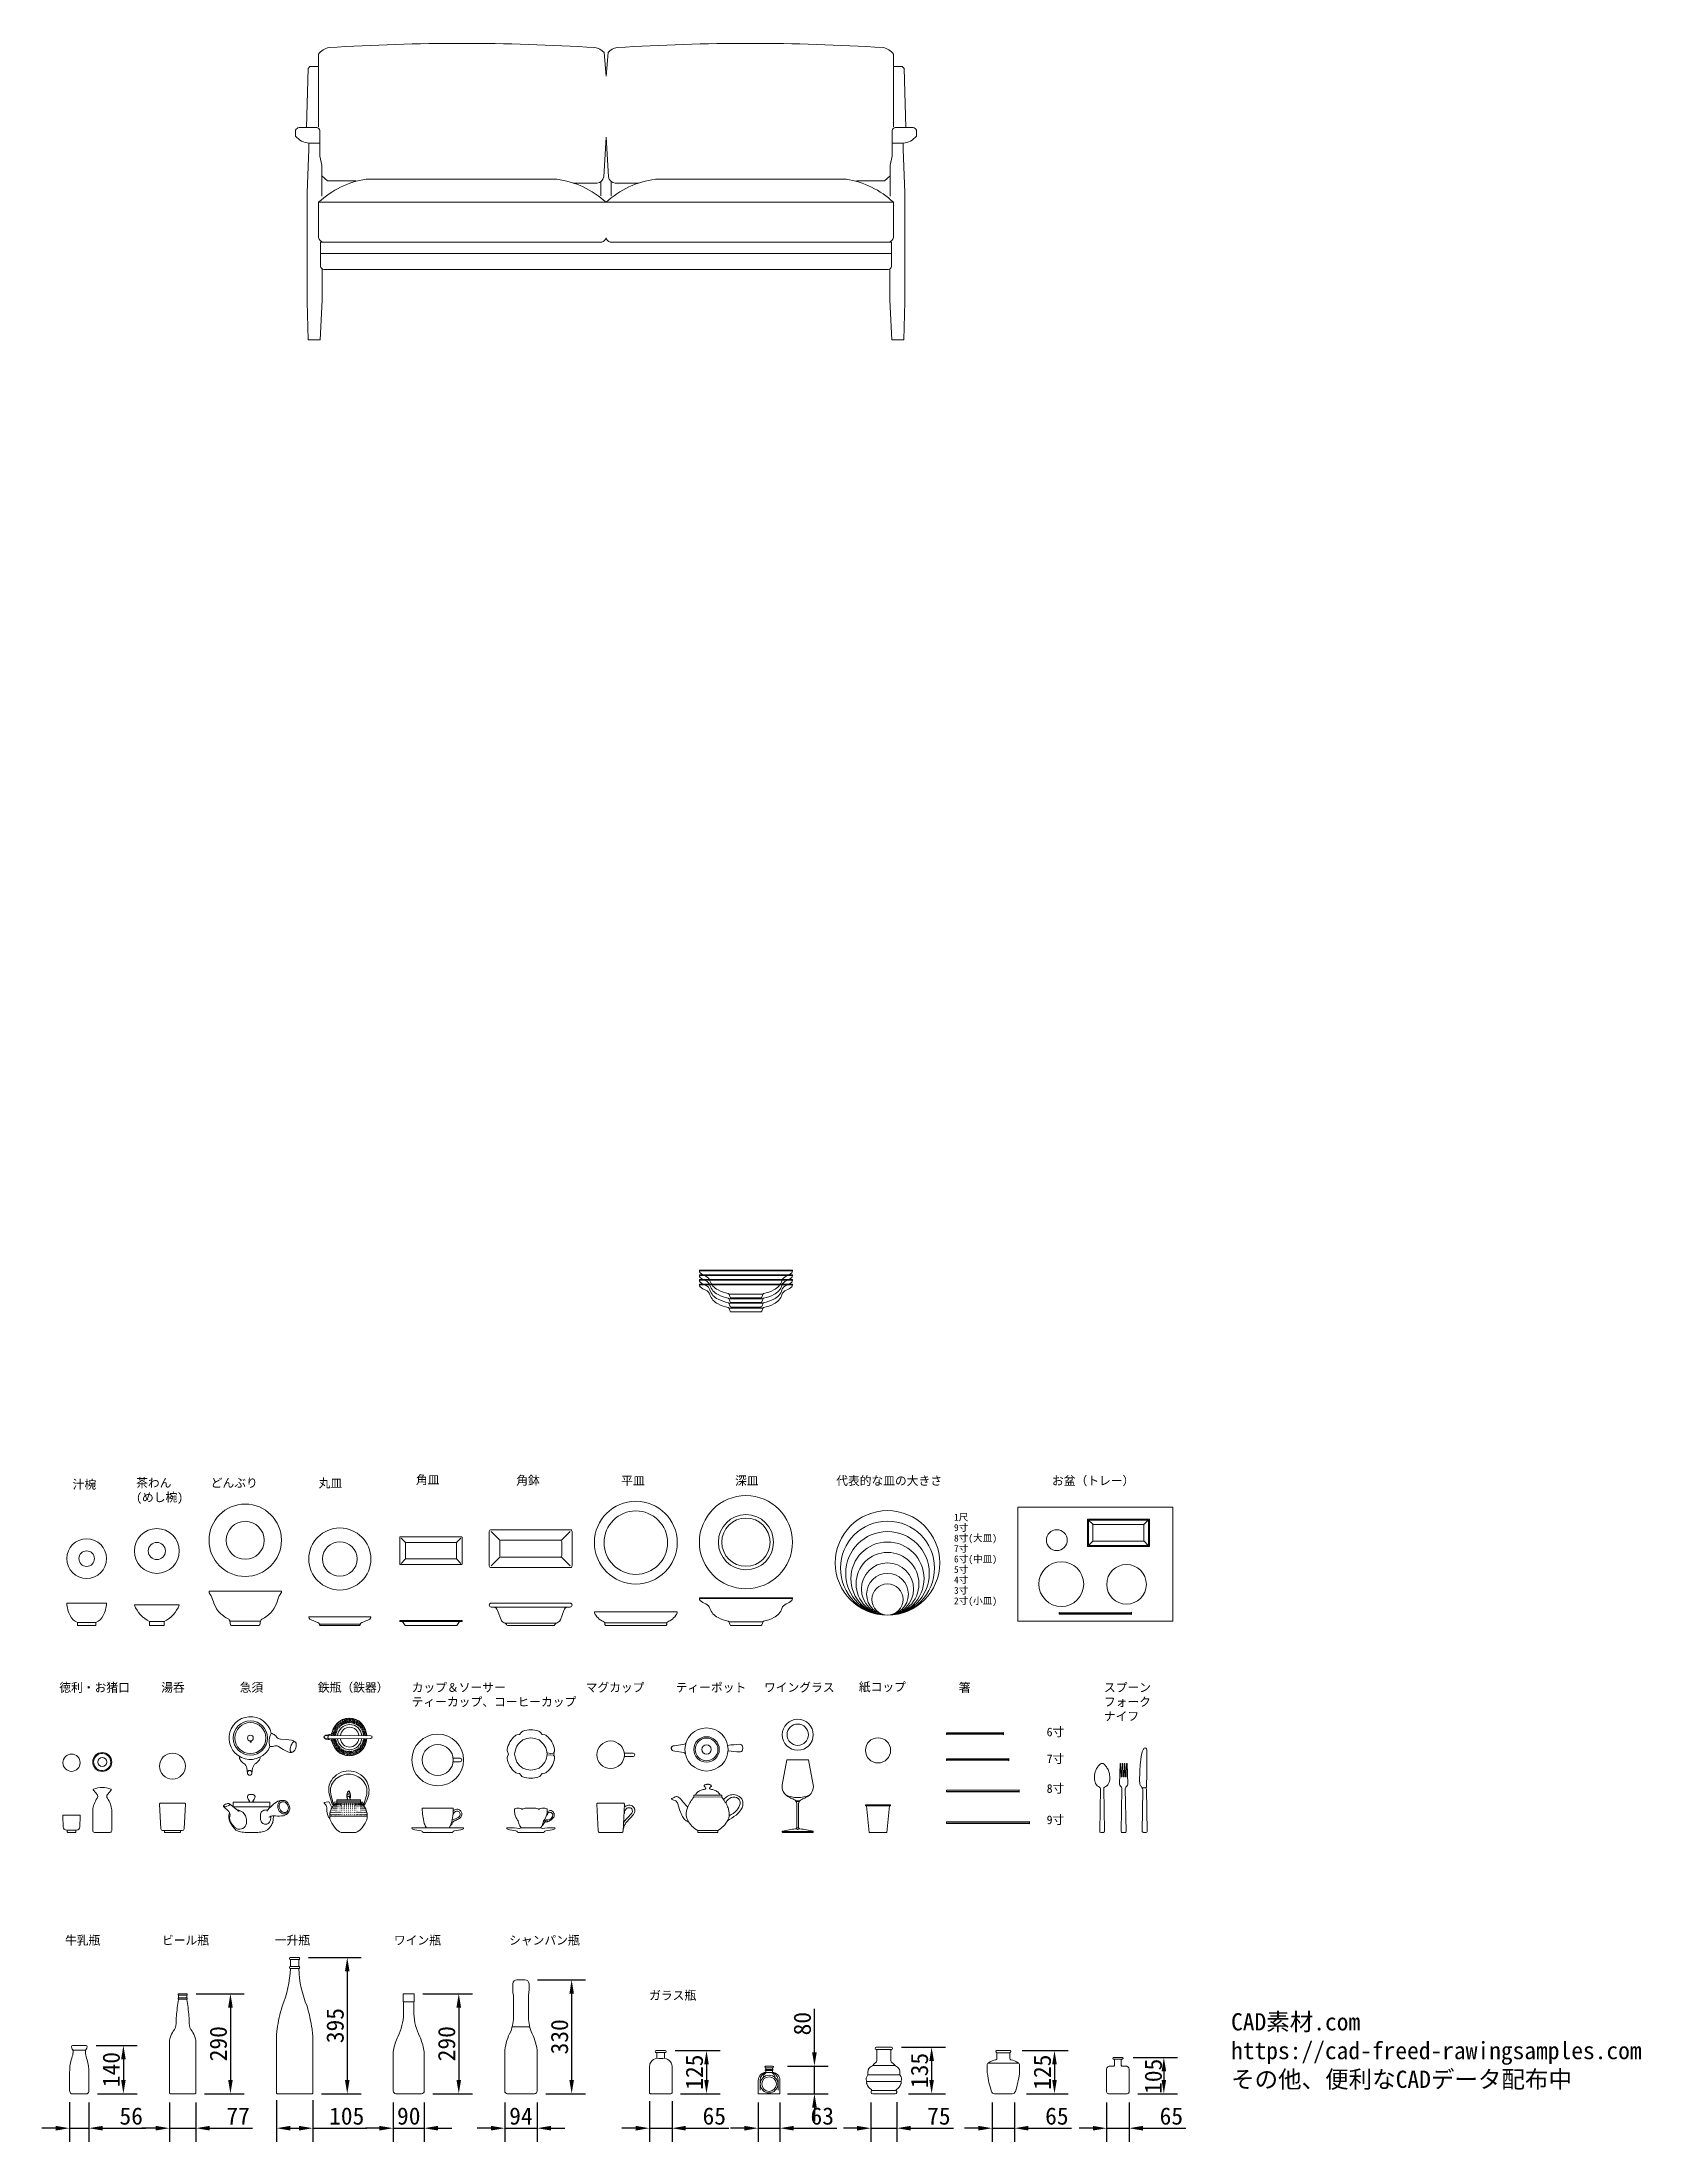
# Model space of a CAD drawing. Header units: millimetres. Extents: x -63086 to 144078, y -129912 to 13382.
# Drawn here: x 33744 to 38380, y -38084 to -31995 of the extents above; entities that cross this region are included whole.
import ezdxf

# ---------------------------------------------------------------- set-up
doc = ezdxf.new("R2010")
doc.units = ezdxf.units.MM
doc.layers.get('0').update_dxf_attribs({"lineweight": 0})
doc.layers.add('097家具', color=7, linetype='Continuous', lineweight=0)
doc.layers.add('展開建具用', color=250, linetype='Continuous', lineweight=9)
doc.styles.get("Standard").update_dxf_attribs({"font": 'MS Mincho.ttf'})
doc.dimstyles.new('CAD素材.com_家具家電', dxfattribs={"dimtxt": 50, "dimasz": 40, "dimexe": 40, "dimexo": 25, "dimgap": 10, "dimtad": 1, "dimdec": 3, "dimtxsty": 'Standard', "dimcen": 2.5, "dimadec": 0, "dimazin": 0, "dimtfac": 1, "dimtdec": 3, "dimtmove": 0, "dimatfit": 3, "dimfxl": 1, "dimarcsym": 0})

msp = doc.modelspace()

# ---------------------------------------------------------------- texts
at = {"layer": '展開建具用', "ltscale": 10, "attachment_point": 1}
for s, insert, char_height in [('汁椀', (33832.6904, -36164.9955), 25), ('茶わん\\P(めし椀)', (34016.9152, -36160.5141), 25), ('どんぶり', (34233.1011, -36160.5993), 25), ('丸皿', (34545.7753, -36161.4516), 25), ('角皿', (34828.0412, -36151.3083), 25), ('角鉢', (35119.0099, -36153.1343), 25), ('平皿', (35423.3047, -36154.2422), 25), ('深皿', (35753.4322, -36154.2422), 25), ('代表的な皿の大きさ', (36046.6191, -36154.2422), 25), ('お盆（トレー）', (36672.4206, -36154.2422), 25), ('9寸', (36388.1749, -36292.659), 20), ('1尺', (36388.1749, -36262.359), 20), ('8寸(大皿)', (36388.1749, -36322.959), 20), ('7寸', (36388.1749, -36353.259), 20), ('5寸', (36388.1749, -36413.859), 20), ('6寸(中皿)', (36388.1749, -36383.559), 20), ('4寸', (36388.1749, -36444.159), 20), ('3寸', (36388.1749, -36474.459), 20), ('2寸(小皿)', (36388.1749, -36504.759), 20), ('徳利・お猪口', (33794.1169, -36753.8878), 25), ('湯呑', (34089.6566, -36753.8878), 25), ('急須', (34317.1079, -36753.7173), 25), ('鉄瓶（鉄器）', (34543.848, -36753.7173), 25), ('カップ＆ソーサー\\Pティーカップ、コーヒーカップ', (34815.7805, -36753.7173), 25), ('マグカップ', (35320.2445, -36753.6321), 25), ('ティーポット', (35581.4082, -36753.8878), 25), ('ワイングラス', (35837.3185, -36753.5469), 25), ('紙コップ', (36112.3224, -36752.2685), 25), ('箸', (36402.1135, -36753.8878), 25), ('スプーン\\Pフォーク\\Pナイフ', (36822.824, -36753.8878), 25), ('6寸', (36656.9602, -36882.5475), 25), ('7寸', (36656.9602, -36960.5337), 25), ('8寸', (36656.9602, -37046.6089), 25), ('9寸', (36656.9602, -37137.3932), 25), ('牛乳瓶', (33810.7866, -37486.8112), 25), ('ビール瓶', (34091.7431, -37486.8112), 25), ('一升瓶', (34418.9085, -37486.8112), 25), ('ワイン瓶', (34764.2676, -37486.8112), 25), ('シャンパン瓶', (35098.3562, -37486.8112), 25), ('ガラス瓶', (35504.3002, -37646.6881), 25), ('CAD素材.com\\Phttps://cad-freed-rawingsamples.com\\Pその他、便利なCADデータ配布中\\P', (37191.5078, -37710.5969), 50)]:
    msp.add_mtext(s, dxfattribs=dict(at, insert=insert, char_height=char_height))

# ---------------------------------------------------------------- blocks, each defined once
blk = doc.blocks.new('食器（CAD素材.com）1')
at = {"color": 0, "linetype": 'ByBlock', "lineweight": -2}
for radius in [135, 80, 70]:
    blk.add_circle((0, 0), radius, dxfattribs=at)
blk = doc.blocks.new('食器（CAD素材.com）2')
at = {"color": 0, "linetype": 'ByBlock', "lineweight": -2}
blk.add_lwpolyline([(-134, 80, 0.414207), (-135, 79), (-135, 78.1, 0.208241), (-132.7, 72.8, 0.096197), (-116.6, 62.7), (-116.3, 62.6, -0.231159), (-104.4, 49.7, 0.217652), (-81, 23.2, 0.061534), (-51.2, 12.4, -0.237836), (-49.8, 11.3, 0.002122), (-45.6, 1.8, 0.295161), (-42.8, 0), (42.8, 0, 0.295161), (45.6, 1.8, 0.002122), (49.8, 11.3, -0.237836), (51.2, 12.4, 0.061534), (81, 23.2, 0.217652), (104.4, 49.7, -0.231159), (116.3, 62.6), (116.6, 62.7, 0.096197), (132.7, 72.8, 0.208241), (135, 78.1), (135, 79, 0.414207), (134, 80)], format="xyb", close=True, dxfattribs=at)
for points in [[(135, 78.2), (-135, 78.2)], [(-49.7, 11.1), (49.7, 11.1)]]:
    blk.add_lwpolyline(points, dxfattribs=at)
blk = doc.blocks.new('食器（CAD素材.com）3')
at = {"color": 0, "linetype": 'ByBlock', "lineweight": -2}
for radius in [120, 92]:
    blk.add_circle((0, 0), radius, dxfattribs=at)
blk = doc.blocks.new('食器（CAD素材.com）4')
at = {"color": 0, "linetype": 'ByBlock', "lineweight": -2}
blk.add_lwpolyline([(86.6, 0), (-86.6, 0, -0.414214), (-89.6, 3), (-89.6, 8.2, 0.321083), (-90.3, 9.2, -0.017841), (-101.8, 15.6, -0.097218), (-116.1, 29.6, -0.134812), (-120, 39.6), (-120, 39.8, -0.357614), (-119.8, 40), (119.8, 40, -0.357614), (120, 39.8), (120, 39.6, -0.134812), (116.1, 29.6, -0.097218), (101.8, 15.6, -0.017841), (90.3, 9.2, 0.321083), (89.6, 8.2), (89.6, 3, -0.414214)], format="xyb", close=True, dxfattribs=at)
blk.add_lwpolyline([(-89.6, 8.2), (89.6, 8.2)], dxfattribs=at)
blk = doc.blocks.new('食器（CAD素材.com）5')
at = {"color": 0, "linetype": 'ByBlock', "lineweight": -2}
blk.add_lwpolyline([(120, 105), (120, 5, -0.414214), (115, 0), (-115, 0, -0.414214), (-120, 5), (-120, 105, -0.414214), (-115, 110), (115, 110, -0.414214)], format="xyb", close=True, dxfattribs=at)
for points in [[(-114.4, 104.4), (-88.5, 78.5)], [(114.4, 104.4), (88.5, 78.5)], [(-88.5, 31.5), (-114.4, 5.6)], [(88.5, 31.5), (114.4, 5.6)]]:
    blk.add_lwpolyline(points, dxfattribs=at)
blk.add_lwpolyline([(85, 30, 0.414214), (90, 35), (90, 75, 0.414214), (85, 80), (-85, 80, 0.414214), (-90, 75), (-90, 35, 0.414214), (-85, 30), (85, 30)], format="xyb", dxfattribs=at)
blk = doc.blocks.new('食器（CAD素材.com）6')
at = {"color": 0, "linetype": 'ByBlock', "lineweight": -2}
blk.add_lwpolyline([(114.5, 53.6, 0.959566), (114.5, 65), (-114.5, 65, 0.959566), (-114.5, 53.6)], format="xyb", close=True, dxfattribs=at)
blk.add_lwpolyline([(-106.9, 53.6, -0.241161), (-96.1, 43.8), (-85.9, 16.5, 0.215146), (-76.9, 7.9, -0.15828), (-71.3, 4.3, 0.013009), (-68.8, 1.1, 0.224352), (-66.5, 0), (66.5, 0, 0.224352), (68.8, 1.1, 0.013009), (71.3, 4.3, -0.15828), (76.9, 7.9, 0.215146), (85.9, 16.5), (96.1, 43.8, -0.241161), (106.9, 53.6)], format="xyb", dxfattribs=at)
blk.add_lwpolyline([(73.8, 6.5), (-73.8, 6.5)], dxfattribs=at)
blk = doc.blocks.new('食器（CAD素材.com）7')
at = {"color": 0, "linetype": 'ByBlock', "lineweight": -2}
for points in [[(90, 79), (90, 1, -0.414214), (89, 0), (-89, 0, -0.414214), (-90, 1), (-90, 79, -0.414214), (-89, 80), (89, 80, -0.414214)], [(74, 63), (74, 17, -0.414214), (73, 16), (-73, 16, -0.414214), (-74, 17), (-74, 63, -0.414214), (-73, 64), (73, 64, -0.414214)]]:
    blk.add_lwpolyline(points, format="xyb", close=True, dxfattribs=at)
for points in [[(-86.7, 76.7), (-73.7, 63.7)], [(73.7, 63.7), (86.7, 76.7)], [(-86.7, 3.3), (-73.7, 16.3)], [(86.7, 3.3), (73.7, 16.3)]]:
    blk.add_lwpolyline(points, dxfattribs=at)
blk = doc.blocks.new('食器（CAD素材.com）8')
at = {"color": 0, "linetype": 'ByBlock', "lineweight": -2}
for points in [[(89.7, 12), (-89.7, 12, -0.414214), (-90, 12.3), (-90, 14.7, -0.414214), (-89.7, 15), (89.7, 15, -0.414214), (90, 14.7), (90, 12.3, -0.414214), (89.7, 12)], [(83.7, 12, 0.240139), (82.9, 11.5), (74.8, 0.4, -0.240139), (74, 0), (-74, 0, -0.240139), (-74.8, 0.4), (-82.9, 11.5, 0.240139), (-83.7, 12)]]:
    blk.add_lwpolyline(points, format="xyb", dxfattribs=at)
blk = doc.blocks.new('食器（CAD素材.com）9')
at = {"color": 0, "linetype": 'ByBlock', "lineweight": -2}
for radius in [90, 50]:
    blk.add_circle((0, 0), radius, dxfattribs=at)
blk = doc.blocks.new('食器（CAD素材.com）10')
at = {"color": 0, "linetype": 'ByBlock', "lineweight": -2}
blk.add_lwpolyline([(57.9, 0.6, 0.047405), (59, 3.9, -0.266187), (64, 8.8, 0.058789), (86.9, 18.9, 0.221185), (90, 24.5, 0.435264), (89.5, 25), (-89.5, 25, 0.435264), (-90, 24.5, 0.221185), (-86.9, 18.9, 0.058789), (-64, 8.8, -0.266187), (-59, 3.9, 0.047405), (-57.9, 0.6, 0.296839), (-57, 0), (57, 0, 0.296839)], format="xyb", close=True, dxfattribs=at)
blk.add_lwpolyline([(-59, 3.9), (59, 3.9)], dxfattribs=at)
blk = doc.blocks.new('食器（CAD素材.com）11')
at = {"color": 0, "linetype": 'ByBlock', "lineweight": -2}
for radius in [57.5, 22.5]:
    blk.add_circle((0, 0), radius, dxfattribs=at)
blk = doc.blocks.new('食器（CAD素材.com）12')
at = {"color": 0, "linetype": 'ByBlock', "lineweight": -2}
for radius in [65, 25]:
    blk.add_circle((0, 0), radius, dxfattribs=at)
blk = doc.blocks.new('食器（CAD素材.com）13')
at = {"color": 0, "linetype": 'ByBlock', "lineweight": -2}
for radius in [105, 55]:
    blk.add_circle((0, 0), radius, dxfattribs=at)
blk = doc.blocks.new('食器（CAD素材.com）14')
at = {"color": 0, "linetype": 'ByBlock', "lineweight": -2}
blk.add_lwpolyline([(39.6, 0), (-39.6, 0, -0.357588), (-42.5, 2.4), (-44.5, 12.5, 0.267423), (-49.7, 19.5), (-55.7, 22.5, -0.107273), (-82.9, 48.2, -0.054841), (-94.9, 75.8, 0.09119), (-104.5, 94.8, -0.116804), (-105, 97), (-105, 98, -0.414214), (-103, 100), (103, 100, -0.414214), (105, 98), (105, 97, -0.116804), (104.5, 94.8, 0.09119), (94.9, 75.8, -0.054841), (82.9, 48.2, -0.107273), (55.7, 22.5), (49.7, 19.5, 0.267423), (44.5, 12.5), (42.5, 2.4, -0.357588)], format="xyb", close=True, dxfattribs=at)
blk.add_lwpolyline([(-44.5, 12.5), (44.5, 12.5)], dxfattribs=at)
blk = doc.blocks.new('食器（CAD素材.com）15')
at = {"color": 0, "linetype": 'ByBlock', "lineweight": -2}
blk.add_lwpolyline([(21.2, 1), (21.2, 11.4, 0.181448), (65, 59.3, 0.520626), (64.6, 60), (-64.5, 60, 0.563684), (-65, 59.3, 0.181333), (-21.2, 11.4), (-21.2, 1, 0.414214), (-20.2, 0), (20.2, 0, 0.414214)], format="xyb", close=True, dxfattribs=at)
blk.add_lwpolyline([(21.2, 11.4), (-21.2, 11.4)], dxfattribs=at)
blk = doc.blocks.new('食器（CAD素材.com）16')
at = {"color": 0, "linetype": 'ByBlock', "lineweight": -2}
blk.add_lwpolyline([(27, 9.2), (27, 1, -0.414214), (26, 0), (-26, 0, -0.414214), (-27, 1), (-27, 9.2, -0.187175), (-47.8, 28.6, -0.105978), (-57.5, 64.5, -0.429964), (-57, 65), (57, 65, -0.429964), (57.5, 64.5, -0.105978), (47.8, 28.6, -0.187175), (27, 9.2), (-27, 9.2)], format="xyb", dxfattribs=at)
blk = doc.blocks.new('食器（CAD素材.com）17')
at = {"color": 0, "linetype": 'ByBlock', "lineweight": -2}
blk.add_lwpolyline([(-225.9, 330), (-225.9, 0), (224.1, 0), (224.1, 330)], close=True, dxfattribs=at)
blk = doc.blocks.new('食器（CAD素材.com）18')
at = {"color": 0, "linetype": 'ByBlock', "lineweight": -2}
for points in [[(157.7, 295.8), (157.7, 217.8, -0.414214), (156.7, 216.8), (-21.3, 216.8, -0.414214), (-22.3, 217.8), (-22.3, 295.8, -0.414214), (-21.3, 296.8), (156.7, 296.8, -0.414214)], [(154.7, 292.8), (154.7, 220.8, -0.414214), (153.7, 219.8), (-18.3, 219.8, -0.414214), (-19.3, 220.8), (-19.3, 292.8, -0.414214), (-18.3, 293.8), (153.7, 293.8, -0.414214)], [(141.7, 279.8), (141.7, 233.8, -0.414214), (140.7, 232.8), (-5.2, 232.8, -0.414214), (-6.2, 233.8), (-6.2, 279.8, -0.414214), (-5.2, 280.8), (140.7, 280.8, -0.414214)]]:
    blk.add_lwpolyline(points, format="xyb", close=True, dxfattribs=at)
for points in [[(-19, 293.5), (-5.9, 280.5)], [(141.4, 280.5), (154.4, 293.5)], [(-19, 220.1), (-5.9, 233.1)], [(154.4, 220.1), (141.4, 233.1)]]:
    blk.add_lwpolyline(points, dxfattribs=at)
blk.add_lwpolyline([(105.4, 23.1, 0.414214), (105.9, 23.6), (105.9, 26.6), (-104.1, 25.6), (-104.1, 23.6, 0.414214), (-103.6, 23.1), (105.4, 23.1, -0.414214), (105.9, 22.6), (105.9, 19.6), (-104.1, 20.6), (-104.1, 22.6, -0.414386), (-103.6, 23.1)], format="xyb", dxfattribs=at)
for centre, radius in [((-110.9, 235.5), 30.3), ((-98, 108), 65), ((91.3, 107.3), 57.5)]:
    blk.add_circle(centre, radius, dxfattribs=at)
blk = doc.blocks.new('食器（CAD素材.com）19')
at = {"color": 0, "linetype": 'ByBlock', "lineweight": -2}
for points in [[(5.7, 232.4), (5.7, 240.1, 0.227878), (3.3, 244.2, 0.351422), (-1.4, 244.1, 0.101448), (-5.6, 237.3, 0.058959), (-9.9, 220.3), (-12.9, 195.2, 0.021258), (-14.6, 173.1), (-14.9, 151.5, 0.057773), (-12.9, 137.2, 0.057827), (-8.1, 130.1, -0.139459), (-5.7, 123.6), (-7.3, 2, 0.27768), (-4, 0), (4, 0, 0.318126), (6.7, 2), (4.9, 125.5, 0.106897), (3.6, 129, -0.309688), (3.7, 129.5, 0.145214), (5.5, 133.4, 0.005406), (5.7, 232.4)], [(-8.1, 130.1, 0.041765), (-3, 129, 0.032519), (1.3, 129, 0.010649), (3.6, 129.3)]]:
    blk.add_lwpolyline(points, format="xyb", dxfattribs=at)
blk = doc.blocks.new('食器（CAD素材.com）20')
at = {"color": 0, "linetype": 'ByBlock', "lineweight": -2}
blk.add_lwpolyline([(1.1, 162.1), (2.2, 199.2, -0.983887), (3.8, 199.2), (5.3, 162, 0.924321), (7.5, 162), (8.6, 199.2, -0.995813), (10.2, 199.2), (11.9, 139.6, -0.241715), (9.3, 134.2), (6.4, 131.4, 0.205521), (4.7, 125.8), (7, 2, -0.412836), (5.3, 0), (-5.3, 0, -0.412836), (-7, 2), (-4.7, 125.8, 0.205521), (-6.4, 131.4), (-9.3, 134.2, -0.241715), (-11.9, 139.6), (-10.2, 199.2, -0.995813), (-8.6, 199.2), (-7.5, 162, 0.822308), (-4.9, 162.1), (-3.9, 199.2, -0.983887), (-2.3, 199.2), (-1.2, 162.2, 0.376591), (0, 161, 0.367737)], format="xyb", close=True, dxfattribs=at)
blk = doc.blocks.new('食器（CAD素材.com）21')
at = {"color": 0, "linetype": 'ByBlock', "lineweight": -2}
blk.add_lwpolyline([(3.9, 0, 0.430324), (7, 3.2), (4.7, 126.9, -0.360404), (7.3, 131.1, 0.089231), (14.1, 134.8, 0.129245), (21.5, 149.4, 0.063418), (22.3, 161.6, 0.083988), (18.4, 179.3, 0.058493), (12.5, 189.9, 0.063895), (5.6, 197.5, 0.13762), (0, 200, 0.13762), (-5.6, 197.5, 0.063895), (-12.5, 189.9, 0.058493), (-18.4, 179.3, 0.083988), (-22.3, 161.6, 0.063418), (-21.5, 149.4, 0.129245), (-14.1, 134.8, 0.089231), (-7.3, 131.1, -0.360404), (-4.7, 126.9), (-7, 3.2, 0.430324), (-3.9, 0), (3.9, 0)], format="xyb", dxfattribs=at)
blk = doc.blocks.new('食器（CAD素材.com）22')
at = {"color": 0, "linetype": 'ByBlock', "lineweight": -2}
blk.add_lwpolyline([(82, 3, 0.414214), (82.5, 3.5), (82.5, 6.5), (-82.5, 5.5), (-82.5, 3.5, 0.414214), (-82, 3), (82, 3, -0.414214), (82.5, 2.5), (82.5, -0.5), (-82.5, 0.5), (-82.5, 2.5, -0.414386), (-82, 3)], format="xyb", dxfattribs=at)
blk = doc.blocks.new('食器（CAD素材.com）23')
at = {"color": 0, "linetype": 'ByBlock', "lineweight": -2}
blk.add_lwpolyline([(89.5, 3, 0.414214), (90, 3.5), (90, 6.5), (-90, 5.5), (-90, 3.5, 0.414214), (-89.5, 3), (89.5, 3, -0.414214), (90, 2.5), (90, -0.5), (-90, 0.5), (-90, 2.5, -0.414386), (-89.5, 3)], format="xyb", dxfattribs=at)
blk = doc.blocks.new('食器（CAD素材.com）24')
at = {"color": 0, "linetype": 'ByBlock', "lineweight": -2}
blk.add_lwpolyline([(104.5, 3, 0.414214), (105, 3.5), (105, 6.5), (-105, 5.5), (-105, 3.5, 0.414214), (-104.5, 3), (104.5, 3, -0.414214), (105, 2.5), (105, -0.5), (-105, 0.5), (-105, 2.5, -0.414386), (-104.5, 3)], format="xyb", dxfattribs=at)
blk = doc.blocks.new('食器（CAD素材.com）25')
at = {"color": 0, "linetype": 'ByBlock', "lineweight": -2}
blk.add_lwpolyline([(119.5, 3, 0.414214), (120, 3.5), (120, 6.5), (-120, 5.5), (-120, 3.5, 0.414214), (-119.5, 3), (119.5, 3, -0.414214), (120, 2.5), (120, -0.5), (-120, 0.5), (-120, 2.5, -0.414386), (-119.5, 3)], format="xyb", dxfattribs=at)
blk = doc.blocks.new('食器（CAD素材.com）26')
at = {"color": 0, "linetype": 'ByBlock', "lineweight": -2}
blk.add_circle((0, 0), 36.5, dxfattribs=at)
blk = doc.blocks.new('食器（CAD素材.com）27')
at = {"color": 0, "linetype": 'ByBlock', "lineweight": -2}
blk.add_lwpolyline([(35.5, 77.1), (-35.5, 77.1, -0.414214), (-36.5, 78.1), (-36.5, 79, -0.414214), (-35.5, 80), (35.5, 80, -0.414214), (36.5, 79), (36.5, 78.1, -0.414214), (35.5, 77.1)], format="xyb", dxfattribs=at)
blk.add_lwpolyline([(33.2, 77.1), (26, 0), (-26, 0), (-33.2, 77.1)], dxfattribs=at)
blk = doc.blocks.new('食器（CAD素材.com）28')
at = {"color": 0, "linetype": 'ByBlock', "lineweight": -2}
for radius in [45, 31]:
    blk.add_circle((0, 0), radius, dxfattribs=at)
blk = doc.blocks.new('食器（CAD素材.com）29')
at = {"color": 0, "linetype": 'ByBlock', "lineweight": -2}
blk.add_lwpolyline([(-45, 1), (-45, 2.8, -0.350108), (-44.2, 3.8, -0.029941), (-6.1, 10.1, 0.090281), (-5.3, 10.3, 0.242195), (-2.6, 14.9), (-2.6, 83.1, 0.298787), (-11.4, 95.5, -0.028051), (-22.9, 100.9, -0.177614), (-42, 118.6, -0.165895), (-44.8, 137.8), (-31.3, 210), (31.3, 210), (44.8, 137.8, -0.165895), (42, 118.6, -0.177614), (22.9, 100.9, -0.028051), (11.4, 95.5, 0.298787), (2.6, 83.1), (2.6, 14.9, 0.242195), (5.3, 10.3, 0.090281), (6.1, 10.1, -0.029941), (44.2, 3.8, -0.350108), (45, 2.8), (45, 1, -0.414214), (44, 0), (-44, 0, -0.414214)], format="xyb", close=True, dxfattribs=at)
for points in [[(-35, 108.9, 0.129734), (0, 100.9, 0.129734), (35, 108.9)], [(-5.7, 10.2, -0.126373), (-0.3, 7.9, 0.33675), (0.3, 7.9, -0.126373), (5.7, 10.2)], [(-2.8, 13.8, 0.242115), (0, 12.5, 0.242115), (2.8, 13.8)]]:
    blk.add_lwpolyline(points, format="xyb", dxfattribs=at)
for points in [[(-6, 91.8), (6, 91.8)], [(-4.4, 89.5), (4.4, 89.5)], [(-45, 2.8), (45, 2.8)]]:
    blk.add_lwpolyline(points, dxfattribs=at)
blk = doc.blocks.new('食器（CAD素材.com）30')
at = {"color": 0, "linetype": 'ByBlock', "lineweight": -2}
for points in [[(-61.5, -11.4, 0.177953), (-65.9, -8.8), (-92, -5.1), (-96.3, -4.1, -0.261573), (-102, 1.5, -0.014747), (-102.2, 3.2, -0.027436), (-102, 4.9, -0.314932), (-96.3, 10.1), (-92.9, 10.9), (-64.3, 15.1, 0.177953), (-59.9, 17.8)], [(62.3, -4.4, -0.364453), (62.7, -4.3, 0.028238), (96.2, -6.9, 0.351806), (104.6, -1.1), (104.8, 4.1), (104.6, 9.2, 0.351806), (96.1, 14.9, 0.027463), (61.7, 11.9, -0.364453), (61.3, 12.1)]]:
    blk.add_lwpolyline(points, format="xyb", dxfattribs=at)
for radius in [62.5, 37, 33, 13.6]:
    blk.add_circle((0, 0), radius, dxfattribs=at)
blk = doc.blocks.new('食器（CAD素材.com）31')
at = {"color": 0, "linetype": 'ByBlock', "lineweight": -2}
for points in [[(-35.2, 108.2, -0.160559), (-33.4, 112.4, -0.131182), (-24, 120.4, -0.077668), (-13.5, 123.9, -0.002183), (-7.5, 125.2, 0.302699), (-5.5, 127.5, 0.154232), (-5.6, 129, 0.178291), (-8.3, 131.7, -0.272778), (-10.6, 134.1, -0.321948), (-8.2, 137.6, -0.062142), (-3.3, 138.9, 0.08106), (-2, 139.4, -0.103353), (0, 140, -0.103353), (2, 139.4, 0.08106), (3.3, 138.9, -0.062142), (8.2, 137.6, -0.321948), (10.6, 134.1, -0.272778), (8.3, 131.7, 0.178291), (5.6, 129, 0.154232), (5.5, 127.5, 0.302699), (7.5, 125.2, -0.002183), (13.5, 123.9, -0.077668), (24, 120.4, -0.131182), (33.4, 112.4, -0.160559), (35.2, 108.2, -0.160559)], [(-57.6, 74.3, -0.260554), (-60.1, 75.1, -0.018487), (-62.6, 78.3), (-75.8, 93.3, 0.050492), (-83.5, 100.8, 0.085775), (-89.9, 104.1, 0.156768), (-90.9, 104.1, 0.023341), (-104.4, 97.7, 0.125386), (-105, 97.1), (-105, 96.2, 0.226392), (-104.8, 96, 0.136001), (-101.6, 94.6, -0.049607), (-94.9, 92.4, -0.158926), (-88.2, 85.2), (-80.7, 63.3, 0.026552), (-73.3, 45.6, 0.103996), (-64.7, 35.4, 0.075165), (-54.4, 29.8)], [(-33.1, 112.4, 0.005977), (-33.4, 112.4, 0.005977)], [(45.6, 95.2, -0.073155), (57.3, 104.8, -0.148116), (74.8, 109.4, -0.123628), (90.7, 104.2, -0.235853), (102, 87.5), (102, 77.6, -0.083164), (96.2, 65.2, -0.073533), (81.9, 49.9, -0.024148), (56.9, 33.2)], [(53, 83.5, -0.105932), (57.1, 93.2, -0.105676), (67.7, 100.9, -0.222883), (87.8, 98.2, -0.287473), (93.6, 83.1, -0.128201), (84.3, 64, -0.091886), (62.3, 48.2)]]:
    blk.add_lwpolyline(points, format="xyb", dxfattribs=at)
blk.add_lwpolyline([(-29.1, 5.7), (29.1, 5.7, 0.155804), (58.2, 35.1, 0.186868), (61.3, 62, 0.042109), (57.6, 74.3, 0.064364), (40.5, 101.9, -0.088076), (40.4, 103), (40.7, 108.2), (-40.7, 108.2), (-40.4, 103, -0.088076), (-40.5, 101.9, 0.064364), (-57.6, 74.3, 0.042109), (-61.3, 62, 0.186868), (-58.2, 35.1, 0.155804)], format="xyb", close=True, dxfattribs=at)
for points in [[(-40.4, 102.4), (40.4, 102.8)], [(-29.1, 5.7), (-29.1, 0), (29.1, 0)], [(29.1, 5.7), (29.1, 0)]]:
    blk.add_lwpolyline(points, dxfattribs=at)
blk = doc.blocks.new('食器（CAD素材.com）32')
at = {"color": 0, "linetype": 'ByBlock', "lineweight": -2}
blk.add_lwpolyline([(39.7, 5), (65, 5, -1), (65, -5), (39.7, -5)], format="xyb", dxfattribs=at)
blk.add_circle((0, 0), 40, dxfattribs=at)
blk = doc.blocks.new('食器（CAD素材.com）33')
at = {"color": 0, "linetype": 'ByBlock', "lineweight": -2}
for points in [[(33.1, 0), (-33.1, 0, -0.312647), (-36.1, 4.4), (-40, 81.8, -0.429111), (-37, 85), (37, 85, -0.429111), (40, 81.8), (36.1, 4.4, -0.312647), (33.1, 0)], [(39.6, 75.3, 0.248914), (40.3, 74.3, 0.220928), (41.4, 74.4, -0.119226), (51.5, 79, -0.011566), (55.9, 79, -0.216174), (67.2, 72.3, -0.150955), (70, 64.7), (70, 60.4, -0.182329), (66, 51.5), (45.9, 29.7, 0.058537), (40.3, 19.9, 0.056423), (37.9, 11.4, -0.153274), (36.3, 8.3, -0.249545), (36.2, 8.3)], [(38.6, 54.2, 0.239864), (40.3, 55.5, 0.071797), (40.6, 58.2, -0.08803), (41.2, 62.2, -0.122452), (47.5, 69.8, -0.120137), (52.6, 71.5), (55.3, 71.5, -0.112958), (59.4, 70, -0.163951), (62.9, 64.8), (63.1, 60.2, -0.150066), (61.3, 55.2), (48.5, 41.3, 0.078151), (40.7, 32.2), (38.6, 28.2, -0.268004), (37.3, 27.7)]]:
    blk.add_lwpolyline(points, format="xyb", dxfattribs=at)
blk = doc.blocks.new('食器（CAD素材.com）34')
at = {"color": 0, "linetype": 'ByBlock', "lineweight": -2}
for points in [[(66.1, 67.5), (68.1, 62.8, -0.149994), (68.8, 56.9, -0.169505), (45.7, 17, -0.149994), (40.3, 14.6), (32.5, 13.7), (27.8, 7.4, -0.149994), (23.1, 3.9, -0.169505), (-23.1, 3.9, -0.149994), (-27.8, 7.4), (-32.5, 13.7), (-40.3, 14.6, -0.149994), (-45.7, 17, -0.169505), (-68.8, 56.9, -0.149994), (-68.1, 62.8), (-65, 70), (-68.1, 77.2, -0.149994), (-68.8, 83.1, -0.169505), (-45.7, 123, -0.149994), (-40.3, 125.4), (-32.5, 126.3), (-27.8, 132.6, -0.149994), (-23.1, 136.1, -0.169505), (23.1, 136.1, -0.149994), (27.8, 132.6), (32.5, 126.3), (40.3, 125.4, -0.149994), (45.7, 123, -0.169505), (68.8, 83.1, -0.149994), (68.1, 77.2), (66.1, 72.5)], [(46.8, 73.1), (57.5, 72), (64.5, 73, -1), (64.5, 67), (57.5, 68), (46.8, 66.9)]]:
    blk.add_lwpolyline(points, format="xyb", dxfattribs=at)
blk.add_lwpolyline([(23.7, 111.1), (33, 102.8, -0.130381), (44.9, 82.2), (47.5, 70), (44.9, 57.8, -0.130381), (33, 37.2), (23.7, 28.9), (11.9, 25, -0.130381), (-11.9, 25), (-23.7, 28.9), (-33, 37.2, -0.130381), (-44.9, 57.8), (-47.5, 70), (-44.9, 82.2, -0.130381), (-33, 102.8), (-23.7, 111.1), (-11.9, 115, -0.130381), (11.9, 115)], format="xyb", close=True, dxfattribs=at)
blk = doc.blocks.new('食器（CAD素材.com）35')
at = {"color": 0, "linetype": 'ByBlock', "lineweight": -2}
for points in [[(-27, 12.7, -0.011601), (-28.2, 13.9, -0.082829), (-32.1, 19.2, -0.041051), (-34.8, 26.1, -0.008571), (-36.4, 32.1, 0.157164), (-37.5, 34.1, -0.064318), (-39.7, 37.3, -0.039628), (-44.5, 46.9, -0.048534), (-47.3, 58.2, -0.003966), (-47.5, 60.1), (-47.5, 65.9, -0.256263), (-46.1, 68.4, -0.146072), (-40.6, 70), (-33.6, 70, -0.151205), (-27.1, 68, 0.122799), (-24.9, 67.5), (-24.2, 67.5, 0.132214), (-21.9, 68.2, -0.115453), (-16.4, 70), (14.6, 70, -0.115453), (20, 68.2, 0.132214), (22.4, 67.5), (23, 67.5, 0.122799), (25.3, 68, -0.151205), (31.8, 70), (40.6, 70, -0.176765), (46.3, 68.1, -0.231651), (47.5, 65.8), (47.5, 59.5, -0.070644), (47.4, 58.7, -0.050763), (44.5, 46.9, -0.039628), (39.7, 37.3, -0.064318), (37.5, 34.1, 0.157164), (36.4, 32.1, -0.008571), (34.8, 26.1, -0.041051), (32.1, 19.2)], [(47.5, 60, -0.079326), (55.3, 62.9, -0.034065), (58.3, 63.1, -0.634983), (59.8, 63.5, -0.040582), (60.3, 62.5, -0.1355), (67.2, 54.7, -0.060337), (67.5, 53.4), (67.5, 48.4, -0.087621), (67.1, 46, -0.101422), (62.5, 39.3, -0.078858), (52.6, 32.5, -0.115739), (48, 31.2, 0.278385), (47.8, 31, -0.332075), (47.2, 30, -0.141282), (46.3, 29.8, -0.245772), (45.6, 30.3, 0.26475), (45.3, 30.5, 0.186719), (42.2, 30.2, 0.141673), (37.4, 25.6, 0.065471), (34.4, 19.6, -0.342253), (33.9, 19.3), (32.1, 19.2, -0.082829), (28.2, 13.9, -0.011601), (27, 12.7, -0.011601)], [(35.9, 30, -0.103753), (39.8, 33.1, -0.044296), (42.5, 34.1, 0.031621), (43.8, 34.6, 0.265998), (44.5, 35.5, -0.262923), (45.2, 36.6, -0.217998), (46.4, 36.6, -0.094902), (46.9, 36.3, 0.129054), (47.8, 35.6, 0.179747), (51.5, 35.9, 0.038456), (55.5, 38.2, 0.064922), (61.1, 43.3, 0.147083), (63.1, 48.1, 0.03906), (63.3, 50.8, 0.156222), (61.1, 55.9, 0.112658), (57, 58, 0.060968), (53.1, 58, 0.150836), (49.9, 56.3, 0.101181), (48.6, 52.8, -0.089352), (48, 51, -0.181473), (47.4, 50.7, -0.049497), (45.7, 50.7)]]:
    blk.add_lwpolyline(points, format="xyb", dxfattribs=at)
blk.add_lwpolyline([(28.7, 12.7), (-28.7, 12.7), (-32.5, 11.2), (-48.5, 12.7), (-69.6, 12.7, 0.435264), (-70, 12.3, 0.268455), (-67.7, 9.2, 0.043624), (-43.2, 4.6, -0.246179), (-39.3, 2.1), (-38.4, 0.5, 0.272088), (-37.6, 0), (37.6, 0, 0.272088), (38.4, 0.5), (39.3, 2.1, -0.246168), (43.2, 4.6, 0.043644), (67.7, 9.2, 0.268455), (70, 12.3, 0.435264), (69.6, 12.7), (48.5, 12.7), (32.5, 11.2)], format="xyb", close=True, dxfattribs=at)
blk = doc.blocks.new('食器（CAD素材.com）36')
at = {"color": 0, "linetype": 'ByBlock', "lineweight": -2}
blk.add_lwpolyline([(45, 5), (65, 5, -1), (65, -5), (44.7, -5)], format="xyb", dxfattribs=at)
for radius in [75, 45]:
    blk.add_circle((0, 0), radius, dxfattribs=at)
blk = doc.blocks.new('食器（CAD素材.com）37')
at = {"color": 0, "linetype": 'ByBlock', "lineweight": -2}
for points in [[(-32.6, 12.7, -0.068516), (-39.2, 26.1, -0.069071), (-45, 69.6, -0.370625), (-44.5, 70), (44.5, 70, -0.370625), (45, 69.6, -0.069073), (39.2, 26.1, -0.068516), (32.6, 12.7)], [(44.9, 62.3, -0.147983), (54.8, 66.8), (57.8, 66.8, -0.192027), (66.8, 61.5, -0.151123), (70, 53.8), (70, 50.4, -0.120578), (65.1, 42.4, -0.072665), (54.4, 35.8, -0.04998), (49.6, 33.7, 0.116279), (46.5, 32, 0.147092), (41.6, 26, -0.126281), (35.9, 18.4)], [(44.1, 51.5, -0.044316), (47.9, 57.8, -0.213176), (54.7, 61.6, -0.008002), (56.3, 61.7, -0.287062), (63.4, 57.4, -0.128775), (64.5, 53.2), (64.5, 50.7, -0.171772), (62.1, 45.4, -0.074449), (55.3, 40.8, -0.025582), (48.3, 38.3, 0.08831), (43.2, 35.8, 0.060584), (41.1, 33.7)]]:
    blk.add_lwpolyline(points, format="xyb", dxfattribs=at)
blk.add_lwpolyline([(43.4, 0.5), (44.3, 2.1, -0.246168), (48.2, 4.6, 0.043644), (72.7, 9.2, 0.268455), (75, 12.3, 0.435264), (74.6, 12.7), (-74.6, 12.7, 0.435264), (-75, 12.3, 0.268455), (-72.7, 9.2, 0.043624), (-48.2, 4.6, -0.246179), (-44.3, 2.1), (-43.4, 0.5, 0.272088), (-42.6, 0), (42.6, 0, 0.272088)], format="xyb", close=True, dxfattribs=at)
blk = doc.blocks.new('食器（CAD素材.com）38')
at = {"color": 0, "linetype": 'ByBlock', "lineweight": -2}
for points in [[(-59.1, 4.1, 0.284435), (-72.1, 4.2, 0.254835), (-74.6, 0, 0.254835), (-72.1, -4.2, 0.284435), (-59.1, -4.1)], [(-60.8, -3.8, -0.255188), (-71.6, -3.4, -0.252472), (-73.6, 0, -0.252472), (-71.6, 3.4, -0.255188), (-60.8, 3.8)], [(-51.2, 12.6, -0.171031), (-54.1, 8.9, -0.064281), (-58.2, 7.2, -0.032383), (-65.8, 6, -0.032383)], [(-50.4, 7.3, 1), (-51.2, 7.3, 1)], [(-49.5, 12, 1), (-50.3, 12, 1)], [(-48.7, 4.8, 1), (-49.5, 4.8, 1)], [(-48.6, 15.9, 1), (-49.4, 15.9, 1)], [(-48.2, 9.2, 1), (-49, 9.2, 1)], [(-47.3, 20.5, 1), (-48.1, 20.5, 1)], [(-47.3, 13.4, 1), (-48.1, 13.4, 1)], [(-46.9, 7, 1), (-47.7, 7, 1)], [(-46.3, 10.9, 1), (-47.1, 10.9, 1)], [(-46, 17.4, 1), (-46.8, 17.4, 1)], [(-45.7, 4.6, 1), (-46.5, 4.6, 1)], [(-45.3, 24.5, 1), (-46.1, 24.5, 1)], [(-45.3, 15, 1), (-46.1, 15, 1)], [(-45.2, 8.7, 1), (-46, 8.7, 1)], [(-44.4, 21.4, 1), (-45.2, 21.4, 1)], [(-44.4, 12.6, 1), (-45.2, 12.6, 1)], [(-43.9, 6.4, 1), (-44.7, 6.4, 1)], [(-43.8, 18.9, 1), (-44.6, 18.9, 1)], [(-43.4, 10.3, 1), (-44.2, 10.3, 1)], [(-43.3, 28.2, 1), (-44.1, 28.2, 1)], [(-43.2, 16.4, 1), (-44, 16.4, 1)], [(-42.6, 30.6, 1), (-43.4, 30.6, 1)], [(-42.5, 25.3, 1), (-43.3, 25.3, 1)], [(-42.4, 14.1, 1), (-43.2, 14.1, 1)], [(-42.2, 8.2, 1), (-43, 8.2, 1)], [(-42.1, 22.7, 1), (-42.9, 22.7, 1)], [(-41.7, 20.1, 1), (-42.5, 20.1, 1)], [(-41.5, 11.8, 1), (-42.3, 11.8, 1)], [(-41.2, 5.9, 1), (-42, 5.9, 1)], [(-41.1, 17.7, 1), (-41.9, 17.7, 1)], [(-40.4, 15.4, 1), (-41.2, 15.4, 1)], [(-40.4, 9.6, 1), (-41.2, 9.6, 1)], [(-40.3, 31.9, 1), (-41.1, 31.9, 1)], [(-40.2, 28.9, 1), (-41, 28.9, 1)], [(-40.1, 26.4, 1), (-40.9, 26.4, 1)], [(-39.9, 23.8, 1), (-40.7, 23.8, 1)], [(-39.8, 34.4, 1), (-40.6, 34.4, 1)], [(-39.6, 21.4, 1), (-40.4, 21.4, 1)], [(-39.6, 13.1, 1), (-40.4, 13.1, 1)], [(-39.3, 7.7, 1), (-40.1, 7.7, 1)], [(-39, 18.8, 1), (-39.8, 18.8, 1)], [(-38.6, 11.1, 1), (-39.4, 11.1, 1)], [(-38.4, 16.6, 1), (-39.2, 16.6, 1)], [(-37.8, 27.2, 1), (-38.6, 27.2, 1)], [(-37.7, 29.7, 1), (-38.5, 29.7, 1)], [(-37.6, 35.5, 1), (-38.4, 35.5, 1)], [(-37.6, 32.3, 1), (-38.4, 32.3, 1)], [(-37.6, 14.4, 1), (-38.4, 14.4, 1)], [(-37.5, 24.7, 1), (-38.3, 24.7, 1)], [(-37.3, 22.3, 1), (-38.1, 22.3, 1)], [(-36.9, 19.9, 1), (-37.7, 19.9, 1)], [(-36.7, 38.1, 1), (-37.5, 38.1, 1)], [(-36.3, 17.5, 1), (-37.1, 17.5, 1)], [(-35.4, 28, 1), (-36.2, 28, 1)], [(-35.3, 30.4, 1), (-36.1, 30.4, 1)], [(-35.3, 25.4, 1), (-36.1, 25.4, 1)], [(-35.1, 23.1, 1), (-35.9, 23.1, 1)], [(-35, 32.9, 1), (-35.8, 32.9, 1)], [(-34.8, 35.5, 1), (-35.6, 35.5, 1)], [(-34.7, 20.8, 1), (-35.5, 20.8, 1)], [(-34.1, 38.2, 1), (-34.9, 38.2, 1)], [(-33.6, 41.2, 1), (-34.4, 41.2, 1)], [(-33.1, 28.5, 1), (-33.9, 28.5, 1)], [(-32.9, 30.9, 1), (-33.7, 30.9, 1)], [(-32.9, 26.1, 1), (-33.7, 26.1, 1)], [(-32.9, 23.7, 1), (-33.7, 23.7, 1)], [(-32.7, 33.4, 1), (-33.5, 33.4, 1)], [(-32.1, 36, 1), (-32.9, 36, 1)], [(-31.6, 38.5, 1), (-32.4, 38.5, 1)], [(-30.9, 41.1, 1), (-31.7, 41.1, 1)], [(-30.8, 26.5, 1), (-31.6, 26.5, 1)], [(-30.7, 28.9, 1), (-31.5, 28.9, 1)], [(-30.5, 31.3, 1), (-31.3, 31.3, 1)], [(-30.1, 44.1, 1), (-30.9, 44.1, 1)], [(-30.1, 33.7, 1), (-30.9, 33.7, 1)], [(-29.7, 36.2, 1), (-30.5, 36.2, 1)], [(-28.8, 38.7, 1), (-29.6, 38.7, 1)], [(-28.4, 29.1, 1), (-29.2, 29.1, 1)], [(-28.2, 41.1, 1), (-29, 41.1, 1)], [(-28.2, 31.5, 1), (-29, 31.5, 1)], [(-27.8, 33.9, 1), (-28.6, 33.9, 1)], [(-27.3, 43.8, 1), (-28.1, 43.8, 1)], [(-27.1, 36.3, 1), (-27.9, 36.2, 1)], [(-26.5, 38.7, 1), (-27.3, 38.7, 1)], [(-26.1, 46.6, 1), (-26.9, 46.6, 1)], [(-25.8, 31.6, 1), (-26.6, 31.6, 1)], [(-25.5, 41.2, 1), (-26.3, 41.2, 1)], [(-25.3, 33.9, 1), (-26.1, 33.9, 1)], [(-24.7, 36.2, 1), (-25.5, 36.2, 1)], [(-24.6, 43.5, 1), (-25.4, 43.5, 1)], [(-24.1, 38.4, 1), (-24.9, 38.4, 1)], [(-23.3, 45.9, 1), (-24.1, 45.9, 1)], [(-23.1, 40.9, 1), (-23.9, 40.9, 1)], [(-23, 33.8, 1), (-23.8, 33.8, 1)], [(-22.7, 48.7, 1), (-23.5, 48.7, 1)], [(-22.4, 36, 1), (-23.2, 36, 1)], [(-21.9, 43.3, 1), (-22.7, 43.3, 1)], [(-21.6, 38.3, 1), (-22.4, 38.3, 1)], [(-20.8, 45.5, 1), (-21.6, 45.5, 1)], [(-20.7, 40.6, 1), (-21.5, 40.6, 1)], [(-20.1, 35.7, 1), (-20.9, 35.7, 1)], [(-19.6, 47.9, 1), (-20.4, 47.9, 1)], [(-19.5, 42.8, 1), (-20.3, 42.8, 1)], [(-19.1, 37.9, 1), (-19.9, 37.9, 1)], [(-18.3, 45, 1), (-19.1, 45, 1)], [(-18.2, 40.1, 1), (-19, 40.1, 1)], [(-18, 50.4, 1), (-18.8, 50.4, 1)], [(-17, 37.4, 1), (-17.8, 37.4, 1)], [(-16.9, 42.3, 1), (-17.7, 42.3, 1)], [(-16.8, 47.2, 1), (-17.6, 47.2, 1)], [(-16.8, 52.1, -1), (-16, 52.1, -1)], [(-15.9, 39.3, 1), (-16.7, 39.3, 1)], [(-15.8, 44.4, 1), (-16.6, 44.4, 1)], [(-15.2, 49.3, 1), (-16, 49.3, 1)], [(-14.8, 41.5, 1), (-15.6, 41.5, 1)], [(-14.2, 46.5, 1), (-15, 46.5, 1)], [(-13.8, 38.7, 1), (-14.6, 38.7, 1)], [(-13.6, 51.4, 1), (-14.4, 51.4, 1)], [(-13.5, 43.5, 1), (-14.3, 43.5, 1)], [(-12.8, 48.5, 1), (-13.6, 48.5, 1)], [(-12.6, 40.7, 1), (-13.4, 40.7, 1)], [(-12, 45.6, 1), (-12.8, 45.6, 1)], [(-12.2, 53.4, -1), (-11.4, 53.4, -1)], [(-11.2, 42.7, 1), (-12, 42.7, 1)], [(-10.8, 50.4, 1), (-11.6, 50.4, 1)], [(-10.5, 39.8, 1), (-11.3, 39.8, 1)], [(-10.3, 47.6, 1), (-11.1, 47.6, 1)], [(-9.6, 44.6, 1), (-10.4, 44.6, 1)], [(-9.1, 52.4, 1), (-9.9, 52.4, 1)], [(-9.1, 41.7, 1), (-9.9, 41.7, 1)], [(-8.5, 49.5, 1), (-9.3, 49.5, 1)], [(-8, 46.5, 1), (-8.8, 46.5, 1)], [(-7.5, 43.6, 1), (-8.3, 43.6, 1)], [(-7, 40.6, 1), (-7.8, 40.6, 1)], [(-7.7, 54.1, -1), (-6.9, 54.1, -1)], [(-6.5, 51.3, 1), (-7.3, 51.3, 1)], [(-6.2, 48.3, 1), (-7, 48.3, 1)], [(-5.8, 45.4, 1), (-6.6, 45.4, 1)], [(-5.4, 42.4, 1), (-6.2, 42.4, 1)], [(-4.5, 53.1, 1), (-5.3, 53.1, 1)], [(-4.2, 50.1, 1), (-5, 50.1, 1)], [(-3.9, 47.1, 1), (-4.7, 47.1, 1)], [(-3.7, 44.1, 1), (-4.5, 44.1, 1)], [(-3.4, 41.1, 1), (-4.2, 41.1, 1)], [(-3, 54.4, -1), (-2.2, 54.4, -1)], [(-2.9, 51.6, -1), (-2.1, 51.6, -1)], [(-2.7, 45.7, -1), (-1.9, 45.7, -1)], [(-2.6, 48.7, -1), (-1.8, 48.7, -1)], [(-2.5, 42.6, -1), (-1.7, 42.6, -1)], [(-0.7, 53.3, -1), (0.1, 53.3, -1)], [(-0.6, 50.3, -1), (0.2, 50.3, -1)], [(-0.6, 47.3, -1), (0.2, 47.3, -1)], [(-0.6, 44.3, -1), (0.2, 44.3, -1)], [(-0.6, 41.3, -1), (0.2, 41.3, -1)], [(1.2, 42.6, -1), (2, 42.6, -1)], [(1.4, 45.7, -1), (2.2, 45.7, -1)], [(1.5, 48.7, -1), (2.3, 48.7, -1)], [(1.6, 51.6, -1), (2.4, 51.6, -1)], [(1.9, 54.5, -1), (2.7, 54.5, -1)], [(3, 41.1, -1), (3.8, 41.1, -1)], [(3.3, 44.1, -1), (4.1, 44.1, -1)], [(3.5, 47.1, -1), (4.3, 47.1, -1)], [(3.8, 50.1, -1), (4.6, 50.1, -1)], [(4, 53.1, -1), (4.8, 53.1, -1)], [(5, 42.4, -1), (5.8, 42.4, -1)], [(5.5, 45.4, -1), (6.3, 45.4, -1)], [(5.8, 48.3, -1), (6.6, 48.3, -1)], [(6.1, 51.3, -1), (6.9, 51.3, -1)], [(6.6, 53.9, -1), (7.4, 53.9, -1)], [(6.6, 40.6, -1), (7.4, 40.6, -1)], [(7.1, 43.6, -1), (7.9, 43.6, -1)], [(7.6, 46.5, -1), (8.4, 46.5, -1)], [(8.1, 49.5, -1), (8.9, 49.5, -1)], [(8.6, 52.5, -1), (9.4, 52.5, -1)], [(8.7, 41.7, -1), (9.5, 41.7, -1)], [(9.2, 44.6, -1), (10, 44.6, -1)], [(9.9, 47.6, -1), (10.7, 47.6, -1)], [(10.1, 39.8, -1), (10.9, 39.8, -1)], [(10.4, 50.5, -1), (11.2, 50.5, -1)], [(10.9, 42.7, -1), (11.7, 42.7, -1)], [(11.2, 52.8, -1), (12, 52.8, -1)], [(11.6, 45.6, -1), (12.4, 45.6, -1)], [(12.2, 40.8, -1), (13, 40.8, -1)], [(12.4, 48.5, -1), (13.2, 48.5, -1)], [(13.1, 51.4, -1), (13.9, 51.4, -1)], [(13.1, 43.5, -1), (13.9, 43.5, -1)], [(13.4, 38.8, -1), (14.2, 38.8, -1)], [(13.8, 46.5, -1), (14.6, 46.5, -1)], [(14.4, 41.6, -1), (15.2, 41.6, -1)], [(14.8, 49.3, -1), (15.6, 49.3, -1)], [(15.4, 44.4, -1), (16.2, 44.4, -1)], [(15.5, 39.3, -1), (16.3, 39.3, -1)], [(16.4, 47.2, -1), (17.2, 47.2, -1)], [(16.5, 42.4, -1), (17.3, 42.4, -1)], [(16.6, 37.4, -1), (17.4, 37.4, -1)], [(17.7, 50.5, -1), (18.5, 50.5, -1)], [(17.9, 45.1, -1), (18.7, 45.1, -1)], [(17.9, 40.1, -1), (18.7, 40.1, -1)], [(18.7, 38, -1), (19.5, 38, -1)], [(19.1, 42.9, -1), (19.9, 42.9, -1)], [(19.2, 48, -1), (20, 48, -1)], [(19.7, 35.8, -1), (20.5, 35.8, -1)], [(20.3, 40.7, -1), (21.1, 40.7, -1)], [(20.4, 45.6, -1), (21.2, 45.6, -1)], [(21.2, 38.4, -1), (22, 38.4, -1)], [(21.5, 43.3, -1), (22.3, 43.3, -1)], [(21.6, 48.3, -1), (22.4, 48.3, -1)], [(22.1, 36, -1), (22.9, 36, -1)], [(22.7, 41, -1), (23.5, 41, -1)], [(22.7, 33.9, -1), (23.5, 33.9, -1)], [(22.9, 46, -1), (23.7, 46, -1)], [(23.7, 38.5, -1), (24.5, 38.5, -1)], [(24.2, 43.6, -1), (25, 43.6, -1)], [(24.4, 36.3, -1), (25.2, 36.3, -1)], [(25, 33.9, -1), (25.8, 33.9, -1)], [(25.1, 41.3, -1), (25.9, 41.3, -1)], [(25.5, 31.7, -1), (26.3, 31.7, -1)], [(25.6, 46, -1), (26.4, 46, -1)], [(26.1, 38.8, -1), (26.9, 38.8, -1)], [(26.8, 36.3, -1), (27.6, 36.3, -1)], [(26.9, 43.9, -1), (27.7, 43.9, -1)], [(27.4, 34, -1), (28.2, 34, -1)], [(27.8, 41.2, -1), (28.6, 41.2, -1)], [(27.9, 31.6, -1), (28.7, 31.6, -1)], [(28.1, 29.2, -1), (28.9, 29.2, -1)], [(28.5, 38.8, -1), (29.3, 38.8, -1)], [(29.3, 43.2, -1), (30.1, 43.2, -1)], [(29.3, 36.3, -1), (30.1, 36.3, -1)], [(29.7, 33.8, -1), (30.5, 33.8, -1)], [(30.2, 31.4, -1), (31, 31.4, -1)], [(30.4, 29, -1), (31.2, 29, -1)], [(30.4, 26.6, -1), (31.2, 26.6, -1)], [(30.5, 41.1, -1), (31.3, 41.1, -1)], [(31.3, 38.6, -1), (32.1, 38.6, -1)], [(31.8, 36.1, -1), (32.6, 36.1, -1)], [(32.3, 33.5, -1), (33.1, 33.5, -1)], [(32.5, 31, -1), (33.3, 31, -1)], [(32.5, 23.8, -1), (33.3, 23.8, -1)], [(32.6, 26.2, -1), (33.4, 26.2, -1)], [(32.7, 28.6, -1), (33.5, 28.6, -1)], [(33.7, 38.3, -1), (34.5, 38.3, -1)], [(34.4, 35.6, -1), (35.2, 35.6, -1)], [(34.4, 20.9, -1), (35.2, 20.9, -1)], [(34.7, 33, -1), (35.5, 33, -1)], [(34.8, 23.2, -1), (35.6, 23.2, -1)], [(35, 30.5, -1), (35.8, 30.5, -1)], [(35, 25.6, -1), (35.8, 25.6, -1)], [(35.1, 28.1, -1), (35.9, 28.1, -1)], [(36, 17.7, -1), (36.8, 17.7, -1)], [(36.6, 20, -1), (37.4, 20.1, -1)], [(37, 35, -1), (37.8, 35, -1)], [(37, 22.4, -1), (37.8, 22.4, -1)], [(37.1, 24.8, -1), (37.9, 24.8, -1)], [(37.3, 32.5, -1), (38.1, 32.5, -1)], [(37.3, 14.5, -1), (38.1, 14.5, -1)], [(37.4, 29.9, -1), (38.2, 29.9, -1)], [(37.4, 27.3, -1), (38.2, 27.3, -1)], [(38.1, 16.7, -1), (38.9, 16.7, -1)], [(38.3, 11.2, -1), (39.1, 11.2, -1)], [(38.7, 19, -1), (39.5, 19, -1)], [(39, 7.8, -1), (39.8, 7.8, -1)], [(39.3, 21.5, -1), (40.1, 21.5, -1)], [(39.3, 13.2, -1), (40.1, 13.2, -1)], [(39.6, 31.5, -1), (40.4, 31.5, -1)], [(39.6, 23.9, -1), (40.4, 23.9, -1)], [(39.8, 26.6, -1), (40.6, 26.6, -1)], [(39.9, 29, -1), (40.7, 29, -1)], [(40.1, 15.5, -1), (40.9, 15.5, -1)], [(40.1, 9.8, -1), (40.9, 9.8, -1)], [(40.8, 17.8, -1), (41.6, 17.8, -1)], [(40.9, 6.1, -1), (41.7, 6.1, -1)], [(41.2, 12, -1), (42, 12, -1)], [(41.4, 20.2, -1), (42.2, 20.2, -1)], [(41.8, 22.8, -1), (42.6, 22.8, -1)], [(42, 8.3, -1), (42.8, 8.3, -1)], [(42.1, 14.2, -1), (42.9, 14.2, -1)], [(42.2, 25.4, -1), (43, 25.4, -1)], [(42.9, 16.6, -1), (43.7, 16.6, -1)], [(43.1, 10.4, -1), (43.9, 10.4, -1)], [(43.5, 19.1, -1), (44.3, 19.1, -1)], [(43.6, 6.5, -1), (44.4, 6.5, -1)], [(44.1, 21.5, -1), (44.9, 21.5, -1)], [(44.1, 12.7, -1), (44.9, 12.7, -1)], [(44.9, 8.8, -1), (45.7, 8.8, -1)], [(45, 15.2, -1), (45.8, 15.2, -1)], [(45.4, 4.8, -1), (46.2, 4.8, -1)], [(45.7, 17.6, -1), (46.5, 17.6, -1)], [(46, 11.1, -1), (46.8, 11.1, -1)], [(46.6, 7.1, -1), (47.4, 7.1, -1)], [(47, 13.5, -1), (47.8, 13.5, -1)], [(47.9, 9.3, -1), (48.7, 9.3, -1)], [(48.4, 5, -1), (49.2, 5, -1)], [(-51.2, -12.6, 0.171031), (-54.1, -8.9, 0.064281), (-58.2, -7.2, 0.032383), (-65.8, -6, 0.032383)], [(-51.1, -7.6, -1), (-50.3, -7.6)], [(-50.3, -12, -1), (-49.5, -12)], [(-49.5, -5, -1), (-48.7, -5)], [(-49.4, -16, -1), (-48.6, -16)], [(-48.9, -9.3, -1), (-48.1, -9.3)], [(-48.1, -13.5, -1), (-47.3, -13.5)], [(-47.9, -20.4, -1), (-47.1, -20.4)], [(-47.7, -7.1, -1), (-46.9, -7.1)], [(-47.1, -11.1, -1), (-46.3, -11.1)], [(-46.8, -17.6, -1), (-46, -17.6)], [(-46.5, -4.8, -1), (-45.7, -4.8)], [(-46, -8.8, -1), (-45.2, -8.8)], [(-46, -15.2, -1), (-45.2, -15.2)], [(-45.9, -24.5, -1), (-45.1, -24.5)], [(-45.2, -12.8, -1), (-44.4, -12.8)], [(-45.2, -21.6, -1), (-44.4, -21.6)], [(-44.7, -6.6, -1), (-43.9, -6.6)], [(-44.6, -19.1, -1), (-43.8, -19.1)], [(-44.2, -10.5, -1), (-43.4, -10.5)], [(-44, -16.6, -1), (-43.2, -16.6)], [(-43.8, -28.3, -1), (-43, -28.3)], [(-43.2, -25.4, -1), (-42.4, -25.4)], [(-43.1, -14.3, -1), (-42.3, -14.3)], [(-43, -8.3, -1), (-42.2, -8.3)], [(-42.9, -22.9, -1), (-42.1, -22.9)], [(-42.5, -20.3, -1), (-41.7, -20.3)], [(-42.3, -12, -1), (-41.5, -12)], [(-41.9, -6.1, -1), (-41.1, -6.1)], [(-41.9, -17.8, -1), (-41.1, -17.8)], [(-41.4, -32.1, -1), (-40.6, -32.1)], [(-41.2, -9.8, -1), (-40.4, -9.8)], [(-41.2, -15.6, -1), (-40.4, -15.6)], [(-41, -29.1, -1), (-40.2, -29.1)], [(-40.8, -26.6, -1), (-40, -26.6)], [(-40.6, -23.9, -1), (-39.8, -23.9)], [(-40.4, -13.2, -1), (-39.6, -13.2)], [(-40.4, -21.5, -1), (-39.6, -21.5)], [(-40.1, -7.8, -1), (-39.3, -7.8)], [(-39.8, -19, -1), (-39, -19)], [(-39.4, -11.2, -1), (-38.6, -11.2)], [(-39.1, -16.7, -1), (-38.3, -16.7)], [(-38.5, -27.3, -1), (-37.7, -27.3)], [(-38.5, -29.9, -1), (-37.7, -29.9)], [(-38.4, -32.5, -1), (-37.6, -32.5)], [(-38.3, -14.5, -1), (-37.5, -14.5)], [(-38.2, -24.9, -1), (-37.4, -24.9)], [(-38.1, -34.9, -1), (-37.3, -34.9)], [(-38, -22.4, -1), (-37.2, -22.4)], [(-37.9, -37.2, -1), (-37.1, -37.2)], [(-37.7, -20.1, -1), (-36.9, -20.1)], [(-37.1, -17.7, -1), (-36.3, -17.7)], [(-36.2, -28.1, -1), (-35.4, -28.1)], [(-36.1, -25.6, -1), (-35.3, -25.6)], [(-36.1, -30.5, -1), (-35.3, -30.5)], [(-35.9, -23.2, -1), (-35.1, -23.2)], [(-35.8, -33.1, -1), (-35, -33.1)], [(-35.5, -35.7, -1), (-34.7, -35.7)], [(-35.4, -20.9, -1), (-34.6, -20.9)], [(-34.8, -38.3, -1), (-34, -38.3)], [(-34.2, -40.8, -1), (-33.4, -40.8)], [(-33.8, -28.6, -1), (-33, -28.6)], [(-33.7, -26.3, -1), (-32.9, -26.3)], [(-33.6, -23.9, -1), (-32.8, -23.9)], [(-33.6, -31, -1), (-32.8, -31)], [(-33.4, -33.6, -1), (-32.6, -33.6)], [(-32.9, -36.1, -1), (-32.1, -36.1)], [(-32.4, -38.6, -1), (-31.6, -38.6)], [(-31.6, -41.2, -1), (-30.8, -41.2)], [(-31.5, -26.7, -1), (-30.7, -26.7)], [(-31.5, -29.1, -1), (-30.7, -29.1)], [(-31.3, -31.4, -1), (-30.5, -31.4)], [(-30.8, -33.8, -1), (-30, -33.8)], [(-30.7, -43.5, -1), (-29.9, -43.5)], [(-30.5, -36.3, -1), (-29.7, -36.3)], [(-29.6, -38.8, -1), (-28.8, -38.8)], [(-29.2, -29.3, -1), (-28.4, -29.3)], [(-29, -31.6, -1), (-28.2, -31.6)], [(-28.9, -41.3, -1), (-28.1, -41.3)], [(-28.5, -34, -1), (-27.7, -34)], [(-28, -44, -1), (-27.2, -44)], [(-27.9, -36.4, -1), (-27.1, -36.4)], [(-27.2, -38.8, -1), (-26.4, -38.8)], [(-26.7, -46.1, -1), (-25.9, -46.1)], [(-26.6, -31.7, -1), (-25.8, -31.7)], [(-26.2, -41.3, -1), (-25.4, -41.3)], [(-26.1, -34, -1), (-25.3, -34)], [(-25.5, -36.4, -1), (-24.7, -36.4)], [(-25.3, -43.6, -1), (-24.5, -43.6)], [(-24.8, -38.6, -1), (-24, -38.6)], [(-24.1, -46, -1), (-23.3, -46)], [(-23.8, -33.9, -1), (-23, -33.9)], [(-23.8, -41, -1), (-23, -41)], [(-23.2, -36.1, -1), (-22.4, -36.1)], [(-23, -48.2, -1), (-22.2, -48.2)], [(-22.6, -43.4, -1), (-21.8, -43.4)], [(-22.3, -38.4, -1), (-21.5, -38.4)], [(-21.5, -45.6, -1), (-20.7, -45.6)], [(-21.4, -40.7, -1), (-20.6, -40.7)], [(-20.8, -35.8, -1), (-20, -35.8)], [(-20.4, -48, -1), (-19.6, -48)], [(-20.2, -42.9, -1), (-19.4, -42.9)], [(-19.8, -38, -1), (-19, -38)], [(-19, -40.2, -1), (-18.2, -40.2)], [(-19, -45.1, -1), (-18.2, -45.1)], [(-19, -50.3, -1), (-18.2, -50.3)], [(-17.7, -37.5, -1), (-16.9, -37.5)], [(-17.7, -42.4, -1), (-16.9, -42.4)], [(-17.6, -47.3, -1), (-16.8, -47.3)], [(-16.6, -39.4, -1), (-15.8, -39.4)], [(-16.5, -44.5, -1), (-15.7, -44.5)], [(-15.9, -49.4, -1), (-15.1, -49.4)], [(-15.5, -41.7, -1), (-14.7, -41.7)], [(-15, -46.6, -1), (-14.2, -46.6)], [(-14.5, -38.8, -1), (-13.7, -38.8)], [(-14.3, -51.5, -1), (-13.5, -51.5)], [(-14.2, -43.6, -1), (-13.4, -43.6)], [(-13.5, -48.6, -1), (-12.7, -48.6)], [(-13.3, -40.9, -1), (-12.5, -40.9)], [(-12.7, -45.7, -1), (-11.9, -45.7)], [(-12, -42.8, -1), (-11.2, -42.8)], [(-11.5, -50.5, -1), (-10.7, -50.5)], [(-11.2, -39.9, -1), (-10.4, -39.9)], [(-11, -47.7, -1), (-10.2, -47.7)], [(-10.3, -44.7, -1), (-9.5, -44.7)], [(-9.9, -41.8, -1), (-9.1, -41.8)], [(-9.8, -52.5, -1), (-9, -52.5)], [(-9.3, -49.6, -1), (-8.5, -49.6)], [(-8.7, -46.6, -1), (-7.9, -46.6)], [(-8.2, -43.7, -1), (-7.4, -43.7)], [(-7.7, -40.7, -1), (-6.9, -40.7)], [(-7.2, -51.4, -1), (-6.4, -51.4)], [(-6.9, -48.4, -1), (-6.1, -48.4)], [(-6.6, -45.5, -1), (-5.8, -45.5)], [(-6.1, -42.5, -1), (-5.3, -42.5)], [(-5.2, -53.2, -1), (-4.4, -53.2)], [(-4.9, -50.2, -1), (-4.1, -50.2)], [(-4.7, -47.2, -1), (-3.9, -47.2)], [(-4.4, -44.2, -1), (-3.6, -44.2)], [(-4.2, -41.2, -1), (-3.4, -41.2)], [(-2, -51.7, 1), (-2.8, -51.7)], [(-1.8, -45.8, 1), (-2.6, -45.8)], [(-1.7, -48.8, 1), (-2.5, -48.8)], [(-1.6, -42.7, 1), (-2.4, -42.7)], [(0.2, -41.4, 1), (-0.6, -41.4)], [(0.2, -53.4, 1), (-0.6, -53.4)], [(0.3, -44.4, 1), (-0.5, -44.4)], [(0.3, -47.4, 1), (-0.5, -47.4)], [(0.3, -50.4, 1), (-0.5, -50.4)], [(2.1, -42.7, 1), (1.3, -42.7)], [(2.2, -45.8, 1), (1.4, -45.8)], [(2.4, -48.8, 1), (1.6, -48.8)], [(2.5, -51.7, 1), (1.7, -51.7)], [(3.9, -41.2, 1), (3.1, -41.2)], [(4.2, -44.2, 1), (3.4, -44.2)], [(4.4, -47.2, 1), (3.6, -47.2)], [(4.7, -50.2, 1), (3.9, -50.2)], [(4.9, -53.2, 1), (4.1, -53.2)], [(5.9, -42.5, 1), (5.1, -42.5)], [(6.3, -45.5, 1), (5.5, -45.5)], [(6.7, -48.4, 1), (5.9, -48.4)], [(7, -51.4, 1), (6.2, -51.4)], [(7.5, -40.7, 1), (6.7, -40.7)], [(8, -43.7, 1), (7.2, -43.7)], [(8.5, -46.6, 1), (7.7, -46.6)], [(9, -49.6, 1), (8.2, -49.6)], [(9.5, -52.5, 1), (8.7, -52.5)], [(9.6, -41.8, 1), (8.8, -41.8)], [(10.1, -44.7, 1), (9.3, -44.7)], [(10.8, -47.7, 1), (10, -47.7)], [(11, -39.9, 1), (10.2, -39.9)], [(11.3, -50.5, 1), (10.5, -50.5)], [(11.7, -42.8, 1), (10.9, -42.8)], [(12.5, -45.7, 1), (11.7, -45.7)], [(13.1, -40.9, 1), (12.3, -40.9)], [(13.3, -48.6, 1), (12.5, -48.6)], [(14, -43.6, 1), (13.2, -43.6)], [(14, -51.5, 1), (13.2, -51.5)], [(14.2, -38.8, 1), (13.4, -38.8)], [(14.7, -46.6, 1), (13.9, -46.6)], [(15.3, -41.7, 1), (14.5, -41.7)], [(15.6, -49.4, 1), (14.8, -49.4)], [(16.3, -44.5, 1), (15.5, -44.5)], [(16.4, -39.4, 1), (15.6, -39.4)], [(17.3, -47.3, 1), (16.5, -47.3)], [(17.4, -42.4, 1), (16.6, -42.4)], [(17.5, -37.5, 1), (16.7, -37.5)], [(18.3, -49.7, 1), (17.5, -49.7)], [(18.7, -40.2, 1), (17.9, -40.2)], [(18.8, -45.1, 1), (18, -45.1)], [(19.6, -38, 1), (18.8, -38)], [(20, -42.9, 1), (19.2, -42.9)], [(20.1, -48, 1), (19.3, -48)], [(20.5, -35.8, 1), (19.7, -35.8)], [(21.2, -40.7, 1), (20.4, -40.7)], [(21.3, -45.6, 1), (20.5, -45.6)], [(22.1, -38.4, 1), (21.3, -38.4)], [(22.3, -43.4, 1), (21.5, -43.4)], [(22.9, -36.1, 1), (22.1, -36.1)], [(23.5, -33.9, 1), (22.7, -33.9)], [(23.6, -41, 1), (22.8, -41)], [(23.8, -46, 1), (23, -46)], [(24.6, -38.6, 1), (23.8, -38.6)], [(25.1, -43.6, 1), (24.3, -43.6)], [(25.2, -36.4, 1), (24.4, -36.4)], [(25.8, -34, 1), (25, -34)], [(26, -41.3, 1), (25.2, -41.3)], [(26.3, -31.7, 1), (25.5, -31.7)], [(27, -38.8, 1), (26.2, -38.8)], [(27.6, -36.4, 1), (26.8, -36.4)], [(27.8, -44, 1), (27, -44)], [(28.3, -34, 1), (27.5, -34)], [(28.7, -31.6, 1), (27.9, -31.6)], [(28.7, -41.3, 1), (27.9, -41.3)], [(28.9, -29.3, 1), (28.1, -29.3)], [(29.3, -38.8, 1), (28.5, -38.8)], [(30.2, -36.3, 1), (29.4, -36.3)], [(30.6, -33.8, 1), (29.8, -33.8)], [(31, -31.4, 1), (30.2, -31.4)], [(31.2, -29, 1), (30.4, -29)], [(31.3, -26.7, 1), (30.5, -26.7)], [(31.3, -41.2, 1), (30.5, -41.2)], [(32.1, -38.6, 1), (31.3, -38.6)], [(32.6, -36.1, 1), (31.8, -36.1)], [(33.2, -33.5, 1), (32.4, -33.5)], [(33.4, -23.9, 1), (32.6, -23.9)], [(33.4, -31, 1), (32.6, -31)], [(33.5, -26.3, 1), (32.7, -26.3)], [(33.6, -28.6, 1), (32.8, -28.6)], [(34.6, -38.3, 1), (33.8, -38.3)], [(35.2, -20.9, 1), (34.4, -20.9)], [(35.3, -35.7, 1), (34.5, -35.7)], [(35.5, -33.1, 1), (34.7, -33.1)], [(35.6, -23.2, 1), (34.8, -23.2)], [(35.8, -25.6, 1), (35, -25.6)], [(35.9, -28.1, 1), (35.1, -28.1)], [(35.9, -30.5, 1), (35.1, -30.5)], [(36.8, -17.7, 1), (36, -17.7)], [(37.4, -20.1, 1), (36.6, -20.1)], [(37.8, -22.4, 1), (37, -22.4)], [(38, -24.9, 1), (37.2, -24.9)], [(38.1, -14.5, 1), (37.3, -14.5)], [(38.1, -32.5, 1), (37.3, -32.5)], [(38.2, -29.9, 1), (37.4, -29.9)], [(38.3, -27.3, 1), (37.5, -27.3)], [(38.9, -16.7, 1), (38.1, -16.7)], [(39.1, -11.2, 1), (38.3, -11.2)], [(39.5, -19, 1), (38.7, -19)], [(39.8, -7.8, 1), (39, -7.8)], [(40.1, -13.2, 1), (39.3, -13.2)], [(40.1, -21.5, 1), (39.3, -21.5)], [(40.4, -23.9, 1), (39.6, -23.9)], [(40.6, -26.6, 1), (39.8, -26.6)], [(40.7, -29.1, 1), (39.9, -29.1)], [(40.9, -9.8, 1), (40.1, -9.8)], [(40.9, -15.6, 1), (40.1, -15.6)], [(41.6, -17.8, 1), (40.8, -17.8)], [(41.7, -6.1, 1), (40.9, -6.1)], [(42, -12, 1), (41.2, -12)], [(42.3, -20.3, 1), (41.5, -20.3)], [(42.6, -22.8, 1), (41.8, -22.8)], [(42.8, -8.3, 1), (42, -8.3)], [(42.9, -14.2, 1), (42.1, -14.2)], [(43, -25.4, 1), (42.2, -25.4)], [(43.7, -16.6, 1), (42.9, -16.6)], [(43.9, -10.5, 1), (43.1, -10.5)], [(44.4, -6.5, 1), (43.6, -6.5)], [(44.4, -19.1, 1), (43.6, -19.1)], [(44.9, -12.7, 1), (44.1, -12.7)], [(45, -21.6, 1), (44.2, -21.6)], [(45.7, -8.8, 1), (44.9, -8.8)], [(45.8, -15.2, 1), (45, -15.2)], [(46.2, -4.8, 1), (45.4, -4.8)], [(46.6, -17.6, 1), (45.8, -17.6)], [(46.8, -11.1, 1), (46, -11.1)], [(47.4, -7.1, 1), (46.6, -7.1)], [(47.8, -13.5, 1), (47, -13.5)], [(48.7, -9.3, 1), (47.9, -9.3)], [(49.2, -5, 1), (48.4, -5)]]:
    blk.add_lwpolyline(points, format="xyb", dxfattribs=at)
blk.add_lwpolyline([(-0.1, 4.8), (-60.1, 4, 0.79607), (-60.1, -4), (-0.1, -4.7), (61.6, -3.9, 0.796118), (61.6, 4.1)], format="xyb", close=True, dxfattribs=at)
for centre, major_axis, ratio, start_param, end_param in [((-1.3, 0.4), (0, -55), 0.930181, 1.641538, 4.643984), ((-0.1, 0), (0, -36.7), 0.965791, 1.691375, 4.597151), ((0, 0), (0, -28.7), 0.943211, 1.728075, 4.561274), ((-1.3, 0.4), (0, -55), 0.930181, 4.793941, 7.773201), ((-0.1, 0), (0, -36.7), 0.965791, 4.833009, 7.738066), ((0, 0), (0, -28.7), 0.943211, 4.869771, 7.702342)]:
    blk.add_ellipse(centre, major_axis=major_axis, ratio=ratio, start_param=start_param, end_param=end_param, dxfattribs=at)
blk = doc.blocks.new('食器（CAD素材.com）39')
at = {"color": 0, "linetype": 'ByBlock', "lineweight": -2}
for points in [[(-42.9, 81.2), (-45, 81.2, -0.297187), (-48.1, 84.2, -0.022668), (-55.9, 111.8, -0.197761), (-49.6, 150.7, -0.548615), (50.9, 150.7, -0.223977), (57.1, 104.2, -0.066791), (47.4, 80.4, -0.254382), (45, 78.9), (43.1, 79)], [(-42.3, 84.8), (-44, 84.8, -0.338458), (-45.1, 85.8, -0.010883), (-51.2, 112, -0.247137), (-40.4, 150.7, -0.44055), (41.3, 150.7, -0.243302), (52.8, 110.7, -0.04835), (45.4, 83.5, -0.21351), (44, 81.9), (42.8, 82)], [(-54, 40.1, 0.028526), (-55.5, 41.6, -0.107621), (-59.1, 46.7, -0.103325), (-63, 66.6, 0.048798), (-63.7, 74.9, 0.047791), (-66.3, 80.5, 0.166895), (-70.6, 84.5, -0.295745), (-70.9, 85), (-70.9, 86.1, -0.3534), (-70.5, 86.6), (-59.6, 88.9, -0.334564), (-56.3, 87.4), (-48.2, 72.1)], [(35.1, 87.9), (41.1, 87.9, -0.253122), (41.8, 87.1, -0.045862), (42.9, 80, 0.197457), (44.4, 76.9, -0.086087), (48.7, 71.2, -0.073737), (53.4, 56.6, -0.022932), (54.1, 53.8), (54.1, 40.6, -0.067099), (51.2, 32.4, -0.064333), (36.8, 10.3, -0.141394), (21.2, 0), (-21.2, 0, -0.141394), (-36.8, 10.3, -0.064333), (-51.2, 32.4, -0.06324), (-54, 40.1), (-54, 54.2, -0.019087), (-53.4, 56.6, -0.073737), (-48.7, 71.2, -0.086087), (-44.4, 76.9, 0.214457), (-43, 80, -0.037654), (-41.8, 87.1, -0.253122), (-41.1, 87.9), (-33.9, 88)], [(-48.3, 63.9, -1), (-47.5, 63.9)], [(-45.3, 72.9, -1), (-44.5, 72.9)], [(-45.3, 68.9, -1), (-44.5, 68.9)], [(-45.3, 63.9, -1), (-44.5, 63.9)], [(-43.3, 78.5, -0.134033), (-33, 85.5), (34.1, 85.5)], [(-42.3, 72.9, -1), (-41.5, 72.9)], [(-42.3, 68.9, -1), (-41.5, 68.9)], [(-42.3, 63.9, -1), (-41.5, 63.9)], [(-41.8, 75.9, -1), (-41, 75.9)], [(-41.3, 77.9, -1), (-40.5, 77.9)], [(-40.3, 79.9, -1), (-39.5, 79.9)], [(-39.3, 72.9, -1), (-38.5, 72.9)], [(-39.3, 68.9, -1), (-38.5, 68.9)], [(-39.3, 63.9, -1), (-38.5, 63.9)], [(-38.8, 75.9, -1), (-38, 75.9)], [(-38.3, 77.9, -1), (-37.5, 77.9)], [(-37.3, 79.9, -1), (-36.5, 79.9)], [(-36.8, 81.9, -1), (-36, 81.9)], [(-36.3, 72.9, -1), (-35.5, 72.9)], [(-36.3, 68.9, -1), (-35.5, 68.9)], [(-36.3, 63.9, -1), (-35.5, 63.9)], [(-35.8, 75.9, -1), (-35, 75.9)], [(-35.3, 77.9, -1), (-34.5, 77.9)], [(-34.3, 79.9, -1), (-33.5, 79.9)], [(-34, 90.6, 0.161861), (-33, 85.5)], [(-33.8, 81.9, -1), (-33, 81.9)], [(-33.3, 72.9, -1), (-32.5, 72.9)], [(-33.3, 68.9, -1), (-32.5, 68.9)], [(-33.3, 63.9, -1), (-32.5, 63.9)], [(-32.8, 75.9, -1), (-32, 75.9)], [(-32.3, 77.9, -1), (-31.5, 77.9)], [(-31.3, 79.9, -1), (-30.5, 79.9)], [(-30.8, 81.9, -1), (-30, 81.9)], [(-29.3, 72.9, -1), (-28.5, 72.9)], [(-29.3, 68.9, -1), (-28.5, 68.9)], [(-29.3, 63.9, -1), (-28.5, 63.9)], [(-28.8, 75.9, -1), (-28, 75.9)], [(-28.3, 77.9, -1), (-27.5, 77.9)], [(-27.8, 81.9, -1), (-27, 81.9)], [(-27.8, 79.9, -1), (-27, 79.9)], [(-25.3, 72.9, -1), (-24.5, 72.9)], [(-25.3, 68.9, -1), (-24.5, 68.9)], [(-25.3, 63.9, -1), (-24.5, 63.9)], [(-24.8, 75.9, -1), (-24, 75.9)], [(-24.3, 77.9, -1), (-23.5, 77.9)], [(-23.8, 81.9, -1), (-23, 81.9)], [(-23.8, 79.9, -1), (-23, 79.9)], [(-21.3, 72.9, -1), (-20.5, 72.9)], [(-21.3, 68.9, -1), (-20.5, 68.9)], [(-21.3, 63.9, -1), (-20.5, 63.9)], [(-20.8, 75.9, -1), (-20, 75.9)], [(-20.3, 77.9, -1), (-19.5, 77.9)], [(-19.8, 81.9, -1), (-19, 81.9)], [(-19.8, 79.9, -1), (-19, 79.9)], [(-16.3, 72.9, -1), (-15.5, 72.9)], [(-16.3, 68.9, -1), (-15.5, 68.9)], [(-16.3, 63.9, -1), (-15.5, 63.9)], [(-15.8, 81.9, -1), (-15, 81.9)], [(-15.8, 79.9, -1), (-15, 79.9)], [(-15.8, 77.9, -1), (-15, 77.9)], [(-15.8, 75.9, -1), (-15, 75.9)], [(-11.3, 81.9, -1), (-10.5, 81.9)], [(-11.3, 79.9, -1), (-10.5, 79.9)], [(-11.3, 77.9, -1), (-10.5, 77.9)], [(-11.3, 75.9, -1), (-10.5, 75.9)], [(-11.3, 72.9, -1), (-10.5, 72.9)], [(-11.3, 68.9, -1), (-10.5, 68.9)], [(-11.3, 63.9, -1), (-10.5, 63.9)], [(-5.8, 81.9, -1), (-5, 81.9)], [(-5.8, 79.9, -1), (-5, 79.9)], [(-5.8, 77.9, -1), (-5, 77.9)], [(-5.8, 75.9, -1), (-5, 75.9)], [(-5.8, 72.9, -1), (-5, 72.9)], [(-5.8, 68.9, -1), (-5, 68.9)], [(-5.8, 63.9, -1), (-5, 63.9)], [(-4.8, 94.3, -0.000694), (-4.9, 94.3, -0.707971), (-5, 94.7), (-3.7, 95.4, 0.192607), (-3.3, 96.5), (-3.3, 98.5, 0.162933), (-3.5, 99.3, -0.124244), (-4.6, 102.2, -0.061777), (-4.6, 109.1, -0.045562), (-3, 115.5, -0.137522), (0.6, 120, -0.137522), (4.2, 115.5, -0.045562), (5.8, 109.1, -0.061777), (5.7, 102.2, -0.124244), (4.7, 99.3, 0.162933), (4.4, 98.5), (4.5, 96.5, 0.192607), (4.9, 95.4), (6.1, 94.7, -0.707971), (6, 94.3)], [(-3.9, 108.2, -1), (-3.1, 108.2)], [(-3.9, 103.2, -1), (-3.1, 103.2)], [(-2.2, 115.5, -1), (-1.4, 115.5)], [(-2.2, 110.9, -1), (-1.4, 110.9)], [(-2.2, 105.9, -1), (-1.4, 105.9)], [(-2.2, 100.9, -1), (-1.4, 100.9)], [(0.2, 118.1, -1), (1, 118.1)], [(0.2, 113.2, -1), (1, 113.2)], [(0.2, 108.5, -1), (1, 108.5)], [(0.2, 103.4, -1), (1, 103.4)], [(1, 81.9, 1), (0.2, 81.9)], [(1, 79.9, 1), (0.2, 79.9)], [(1, 77.9, 1), (0.2, 77.9)], [(1, 75.9, 1), (0.2, 75.9)], [(1, 72.9, 1), (0.2, 72.9)], [(1, 68.9, 1), (0.2, 68.9)], [(1, 63.9, 1), (0.2, 63.9)], [(2.3, 115.5, -1), (3.1, 115.5)], [(2.3, 110.9, -1), (3.1, 110.9)], [(2.3, 105.9, -1), (3.1, 105.9)], [(2.3, 100.9, -1), (3.1, 100.9)], [(4.3, 108.5, -1), (5.1, 108.5)], [(4.3, 103.4, -1), (5.1, 103.4)], [(7, 81.9, 1), (6.2, 81.9)], [(7, 79.9, 1), (6.2, 79.9)], [(7, 77.9, 1), (6.2, 77.9)], [(7, 75.9, 1), (6.2, 75.9)], [(7, 72.9, 1), (6.2, 72.9)], [(7, 68.9, 1), (6.2, 68.9)], [(7, 63.9, 1), (6.2, 63.9)], [(12.5, 81.9, 1), (11.7, 81.9)], [(12.5, 79.9, 1), (11.7, 79.9)], [(12.5, 77.9, 1), (11.7, 77.9)], [(12.5, 75.9, 1), (11.7, 75.9)], [(12.5, 72.9, 1), (11.7, 72.9)], [(12.5, 68.9, 1), (11.7, 68.9)], [(12.5, 63.9, 1), (11.7, 63.9)], [(17, 81.9, 1), (16.2, 81.9)], [(17, 79.9, 1), (16.2, 79.9)], [(17, 77.9, 1), (16.2, 77.9)], [(17, 75.9, 1), (16.2, 75.9)], [(17.5, 72.9, 1), (16.7, 72.9)], [(17.5, 68.9, 1), (16.7, 68.9)], [(17.5, 63.9, 1), (16.7, 63.9)], [(21, 81.9, 1), (20.2, 81.9)], [(21, 79.9, 1), (20.2, 79.9)], [(21.5, 77.9, 1), (20.7, 77.9)], [(22, 75.9, 1), (21.2, 75.9)], [(22.5, 72.9, 1), (21.7, 72.9)], [(22.5, 68.9, 1), (21.7, 68.9)], [(22.5, 63.9, 1), (21.7, 63.9)], [(25, 81.9, 1), (24.2, 81.9)], [(25, 79.9, 1), (24.2, 79.9)], [(25.5, 77.9, 1), (24.7, 77.9)], [(26, 75.9, 1), (25.2, 75.9)], [(26.5, 72.9, 1), (25.7, 72.9)], [(26.5, 68.9, 1), (25.7, 68.9)], [(26.5, 63.9, 1), (25.7, 63.9)], [(29, 81.9, 1), (28.2, 81.9)], [(29, 79.9, 1), (28.2, 79.9)], [(29.5, 77.9, 1), (28.7, 77.9)], [(30, 75.9, 1), (29.2, 75.9)], [(30.5, 72.9, 1), (29.7, 72.9)], [(30.5, 68.9, 1), (29.7, 68.9)], [(30.5, 63.9, 1), (29.7, 63.9)], [(32, 81.9, 1), (31.2, 81.9)], [(32.5, 79.9, 1), (31.7, 79.9)], [(33.5, 77.9, 1), (32.7, 77.9)], [(34, 75.9, 1), (33.2, 75.9)], [(34.5, 72.9, 1), (33.7, 72.9)], [(34.5, 68.9, 1), (33.7, 68.9)], [(34.5, 63.9, 1), (33.7, 63.9)], [(43.4, 78.3, 0.210677), (34.1, 85.5, 0.161861), (35.2, 90.6)], [(35, 81.9, 1), (34.2, 81.9)], [(35.5, 79.9, 1), (34.7, 79.9)], [(36.5, 77.9, 1), (35.7, 77.9)], [(37, 75.9, 1), (36.2, 75.9)], [(37.5, 72.9, 1), (36.7, 72.9)], [(37.5, 68.9, 1), (36.7, 68.9)], [(37.5, 63.9, 1), (36.7, 63.9)], [(38, 81.9, 1), (37.2, 81.9)], [(38.5, 79.9, 1), (37.7, 79.9)], [(39.5, 77.9, 1), (38.7, 77.9)], [(40, 75.9, 1), (39.2, 75.9)], [(40.5, 72.9, 1), (39.7, 72.9)], [(40.5, 68.9, 1), (39.7, 68.9)], [(40.5, 63.9, 1), (39.7, 63.9)], [(41.5, 79.9, 1), (40.7, 79.9)], [(42.5, 77.9, 1), (41.7, 77.9)], [(43, 75.9, 1), (42.2, 75.9)], [(43.5, 72.9, 1), (42.7, 72.9)], [(43.5, 68.9, 1), (42.7, 68.9)], [(43.5, 63.9, 1), (42.7, 63.9)], [(46.5, 72.9, 1), (45.7, 72.9)], [(46.5, 68.9, 1), (45.7, 68.9)], [(46.5, 63.9, 1), (45.7, 63.9)], [(49.5, 63.9, 1), (48.7, 63.9)], [(-52.8, 50.9, -1), (-52, 50.9)], [(-50.8, 57.9, -1), (-50, 57.9)], [(-50.8, 50.9, -1), (-50, 50.9)], [(-48.8, 57.9, -1), (-48, 57.9)], [(-48.8, 50.9, -1), (-48, 50.9)], [(-45.8, 57.9, -1), (-45, 57.9)], [(-45.8, 50.9, -1), (-45, 50.9)], [(-42.8, 57.9, -1), (-42, 57.9)], [(-42.8, 50.9, -1), (-42, 50.9)], [(-39.8, 57.9, -1), (-39, 57.9)], [(-39.8, 50.9, -1), (-39, 50.9)], [(-36.8, 57.9, -1), (-36, 57.9)], [(-36.8, 50.9, -1), (-36, 50.9)], [(-33.8, 57.9, -1), (-33, 57.9)], [(-33.8, 50.9, -1), (-33, 50.9)], [(-29.8, 57.9, -1), (-29, 57.9)], [(-29.8, 50.9, -1), (-29, 50.9)], [(-25.8, 57.9, -1), (-25, 57.9)], [(-25.8, 50.9, -1), (-25, 50.9)], [(-21.8, 57.9, -1), (-21, 57.9)], [(-21.8, 50.9, -1), (-21, 50.9)], [(-16.8, 57.9, -1), (-16, 57.9)], [(-16.8, 50.9, -1), (-16, 50.9)], [(-11.8, 57.9, -1), (-11, 57.9)], [(-11.8, 50.9, -1), (-11, 50.9)], [(-5.8, 57.9, -1), (-5, 57.9)], [(-5.8, 50.9, -1), (-5, 50.9)], [(1, 57.9, 1), (0.2, 57.9)], [(1, 50.9, 1), (0.2, 50.9)], [(7, 57.9, 1), (6.2, 57.9)], [(7, 50.9, 1), (6.2, 50.9)], [(13, 57.9, 1), (12.2, 57.9)], [(13, 50.9, 1), (12.2, 50.9)], [(18, 57.9, 1), (17.2, 57.9)], [(18, 50.9, 1), (17.2, 50.9)], [(23, 57.9, 1), (22.2, 57.9)], [(23, 50.9, 1), (22.2, 50.9)], [(27, 57.9, 1), (26.2, 57.9)], [(27, 50.9, 1), (26.2, 50.9)], [(31, 57.9, 1), (30.2, 57.9)], [(31, 50.9, 1), (30.2, 50.9)], [(35, 57.9, 1), (34.2, 57.9)], [(35, 50.9, 1), (34.2, 50.9)], [(38, 57.9, 1), (37.2, 57.9)], [(38, 50.9, 1), (37.2, 50.9)], [(41, 57.9, 1), (40.2, 57.9)], [(41, 50.9, 1), (40.2, 50.9)], [(44, 57.9, 1), (43.2, 57.9)], [(44, 50.9, 1), (43.2, 50.9)], [(47, 57.9, 1), (46.2, 57.9)], [(47, 50.9, 1), (46.2, 50.9)], [(50, 57.9, 1), (49.2, 57.9)], [(50, 50.9, 1), (49.2, 50.9)], [(52, 57.9, 1), (51.2, 57.9)], [(52, 50.9, 1), (51.2, 50.9)], [(54, 50.9, 1), (53.2, 50.9)]]:
    blk.add_lwpolyline(points, format="xyb", dxfattribs=at)
blk.add_lwpolyline([(-34, 90.6), (35.2, 90.6), (35.2, 93.3, 0.414214), (34.2, 94.3), (-33, 94.3, 0.414214), (-34, 93.3)], format="xyb", close=True, dxfattribs=at)
blk.add_lwpolyline([(54.1, 47.1), (-54, 47.1)], dxfattribs=at)
blk = doc.blocks.new('食器（CAD素材.com）40')
at = {"color": 0, "linetype": 'ByBlock', "lineweight": -2}
for points in [[(60.5, 13.7, 6.25813), (56.9, -24.8)], [(130, -11.3, 0.087618), (118.9, -5.9), (103.9, -4), (86.9, -3.5, -0.218043), (75.5, 3.6, 0.080004), (71.1, 8.4, 0.103577), (60.5, 13.7, 0.218226), (56.9, -24.8, 0.039244), (61.4, -24.8, 0.080004), (67.7, -23.4, -0.218043), (81.1, -24), (95.5, -33.3), (108.3, -39.9, 0.119895), (120.6, -41.5)], [(-8.4, -101.7), (-10.1, -86.9, 0.17602), (-19, -73.4, -0.083169), (-28.3, -64.9, -0.182253), (-31.7, -53.4)], [(4.6, -101.6), (6.6, -86.9, -0.17602), (15.5, -73.4, 0.083169), (24.8, -64.9, 0.154095), (28.2, -55.3)]]:
    blk.add_lwpolyline(points, format="xyb", dxfattribs=at)
blk.add_lwpolyline([(117.2, -23.9, 0.102246), (115.8, -37.1, 0.621659), (124.4, -40, 0.129518), (131.6, -28.3, 0.129518), (132.3, -14.6, 0.621659), (123.6, -12.2, 0.102986)], format="xyb", close=True, dxfattribs=at)
for centre, radius in [((0, 0), 49.7), ((0, 0), 45), ((0, 0), 8.49), ((1.2, -10.9), 1.38)]:
    blk.add_circle(centre, radius, dxfattribs=at)
blk.add_ellipse((-1.9, -100.9), major_axis=(0.08, -7.14), ratio=0.91854, dxfattribs=at)
blk = doc.blocks.new('食器（CAD素材.com）41')
at = {"color": 0, "linetype": 'ByBlock', "lineweight": -2}
for points in [[(-64.1, 82.6, -0.244305), (-63.5, 81.4, -0.152421), (-64.1, 79.7, -0.092582), (-67.2, 77.2, -0.094701), (-75.1, 74.4, -0.06147), (-78.2, 74.3, -0.156894), (-80.6, 75.2, -0.324474), (-80.9, 77.1, -0.106721), (-79.5, 78.9, -0.041948), (-77.8, 80.2, -0.074655), (-71.8, 82.8, -0.077127), (-66.7, 83.4, -0.140835)], [(86.8, 92.2, 0.176224), (79, 86.5, 0.117805), (76.2, 78.7, 0.084586), (76.5, 71.2, 0.103083), (80.7, 61.8, 0.076525), (85.7, 56.8, 0.114663), (93.4, 53.4, 0.140428), (101.5, 54.1, 0.118069), (106.9, 57.9, 0.143558), (110.8, 66.6, 0.107722), (110.2, 76.2, 0.084947), (106.5, 83.9, 0.09099), (100.6, 89.7, 0.142095), (91.2, 92.8, 0.07833)], [(87.9, 88.4, 0.175991), (82.3, 84.3, 0.117968), (80.1, 78.2, 0.084776), (80.4, 72, 0.103211), (84, 64.2, 0.076765), (88.1, 60, 0.114786), (94.2, 57.3, 0.139899), (100, 57.8, 0.117123), (103.8, 60.5, 0.14338), (106.8, 67.2, 0.108066), (106.3, 75.1, 0.085205), (103.2, 81.6, 0.091334), (98.3, 86.4, 0.141897), (91.1, 88.8, 0.077475)]]:
    blk.add_lwpolyline(points, format="xyb", close=True, dxfattribs=at)
for points in [[(-80.6, 75.2), (-66, 60, -0.126668), (-62, 51.9, -0.099377), (-62.1, 49.7, 0.083031), (-63.3, 40.3, 0.114018), (-60.3, 30, 0.110669), (-48.9, 15.3, 0.060867), (-42.2, 10.4)], [(-42.2, 10.4, 0.066473), (-37.6, 9.1, 0.443868), (-14.3, 29.5, 0.412486), (-43, 65.9)], [(-9.6, 87.4, -0.089692), (-9.3, 87.7, -0.105386), (-6.7, 88.1, 0.236981), (-5.4, 88.6, 0.238676), (-5.6, 90.7, -0.12273), (-11.7, 101.5, -0.127494), (-11.7, 104, -0.326519), (-3.3, 110), (1.9, 110, -0.326519), (10.3, 104, -0.127494), (10.2, 101.5, -0.12273), (4.2, 90.7, 0.238676), (4, 88.6, 0.236981), (5.2, 88.1, -0.105386), (7.8, 87.7, -0.089692), (8.1, 87.4)], [(47.2, 64.7, 0.134314), (32.8, 62.6, 0.216988), (26.4, 52.3, 0.067917), (26.3, 37.3, 0.17178), (31.2, 27.6, 0.168463), (40.5, 23.3, 0.171566), (48.7, 26, 0.115418), (54.5, 33, 0.112975), (55.8, 41.1, 0.055555), (55.6, 46.6)], [(91.2, 92.8, 0.123589), (76.8, 90, 0.089385), (59.9, 78.3, 0.025884), (44.2, 61.2)], [(-64.1, 57.3, 0.059889), (-65.2, 41.2, 0.129898), (-60, 25.2, 0.067518), (-47.5, 8.9, 0.135359), (-35.7, 2.4, 0.054325), (-18.6, 0), (18.6, 0, 0.064117), (35.3, 2.2, 0.130381), (49.3, 9.7, 0.092302), (60.5, 25.6, 0.093807), (63.2, 37), (63.5, 47.3)], [(-22.9, 55.6, 0.000916), (-22.8, 55.6)], [(107.7, 59, -0.230556), (92.5, 48.1, -0.055711), (69.4, 47.4), (63.5, 47.6, 0.131577), (53.3, 45.4), (50.6, 43.7)]]:
    blk.add_lwpolyline(points, format="xyb", dxfattribs=at)
for points in [[(-64.1, 82.6), (-35.8, 60.1)], [(-53.2, 74.4), (-53.4, 74.1)], [(53.3, 74.4), (55.2, 73.2)]]:
    blk.add_lwpolyline(points, dxfattribs=at)
blk.add_lwpolyline([(53, 87.4), (53.3, 74.4), (-53.2, 74.4), (-53.2, 87.4)], close=True, dxfattribs=at)
blk = doc.blocks.new('食器（CAD素材.com）42')
at = {"color": 0, "linetype": 'ByBlock', "lineweight": -2}
blk.add_circle((0, 0), 37.5, dxfattribs=at)
blk = doc.blocks.new('食器（CAD素材.com）43')
at = {"color": 0, "linetype": 'ByBlock', "lineweight": -2}
blk.add_lwpolyline([(28.5, 5), (-28.5, 5, -0.39848), (-33.5, 9.7), (-37.5, 81.8, -0.430124), (-34.5, 85), (34.5, 85, -0.430124), (37.5, 81.8), (33.5, 9.7, -0.39848)], format="xyb", close=True, dxfattribs=at)
blk.add_lwpolyline([(23, 5), (23, 0), (-23, 0), (-23, 5)], dxfattribs=at)
blk = doc.blocks.new('食器（CAD素材.com）44')
at = {"color": 0, "linetype": 'ByBlock', "lineweight": -2}
blk.add_lwpolyline([(-24.8, 3.4, -0.192814), (-26.2, 0.8, 0.459146), (-26.2, -0.8, -0.194953), (-24.8, -3.4, 14.552475), (-24.8, 3.4)], format="xyb", dxfattribs=at)
for radius in [27.5, 12.9]:
    blk.add_circle((0, 0), radius, dxfattribs=at)
blk = doc.blocks.new('食器（CAD素材.com）45')
at = {"color": 0, "linetype": 'ByBlock', "lineweight": -2}
blk.add_circle((0, 0), 25, dxfattribs=at)
blk = doc.blocks.new('食器（CAD素材.com）46')
at = {"color": 0, "linetype": 'ByBlock', "lineweight": -2}
blk.add_lwpolyline([(22.5, 0), (-22.5, 0, -0.414214), (-27.5, 5), (-27.5, 64.8, -0.052459), (-23.7, 81.8, -0.041984), (-15, 99, 0.423144), (-15.2, 109.6), (-25.8, 121.9, -0.507893), (-25, 125, -0.10305), (0, 130, -0.10305), (25, 125, -0.507893), (25.8, 121.9), (15.2, 109.6, 0.423144), (15, 99, -0.041984), (23.7, 81.8, -0.052459), (27.5, 64.8), (27.5, 5, -0.414214)], format="xyb", close=True, dxfattribs=at)
blk = doc.blocks.new('食器（CAD素材.com）47')
at = {"color": 0, "linetype": 'ByBlock', "lineweight": -2}
for points in [[(14, 6.5, 0.404958), (24, 16.1), (25, 46.7), (25, 47.9, 0.417152), (23, 50), (-23, 50, 0.417152), (-25, 47.9), (-25, 46.7), (-24, 16.1, 0.404958), (-14, 6.5), (14, 6.5)], [(-12.4, 6.4), (-12.4, 1, 0.413544), (-11.4, 0), (11.4, 0, 0.413544), (12.4, 1), (12.4, 6.4)]]:
    blk.add_lwpolyline(points, format="xyb", dxfattribs=at)
blk = doc.blocks.new('*D561')
at = {"layer": 'Defpoints', "color": 0, "ltscale": 10, "transparency": 16777216}
for p in [(34491.4, -37549.1), (34529, -37944.1), (34629, -37944.1)]:
    blk.add_point(p, dxfattribs=at)
at = {"layer": '展開建具用', "color": 0, "lineweight": -2, "ltscale": 10, "transparency": 16777216}
for p, q in [((34516.4, -37549.1), (34669, -37549.1)), ((34629, -37589.1), (34629, -37904.1)), ((34554, -37944.1), (34669, -37944.1))]:
    blk.add_line(p, q, dxfattribs=at)
at = {"layer": '展開建具用', "color": 0, "ltscale": 10, "transparency": 16777216}
for points in [[(34622.3, -37589.1), (34635.7, -37589.1), (34629, -37549.1)], [(34622.3, -37904.1), (34635.7, -37904.1), (34629, -37944.1)]]:
    blk.add_solid(points, dxfattribs=at)
at = {"layer": '展開建具用', "color": 0, "ltscale": 10, "transparency": 16777216, "insert": (34594, -37746.6), "char_height": 50, "attachment_point": 5, "rotation": 90}
blk.add_mtext('395', dxfattribs=at)
blk = doc.blocks.new('*D562')
at = {"layer": 'Defpoints', "color": 0, "ltscale": 10, "transparency": 16777216}
for p in [(34166, -37654.1), (34190.3, -37944.1), (34290.3, -37944.1)]:
    blk.add_point(p, dxfattribs=at)
at = {"layer": '展開建具用', "color": 0, "lineweight": -2, "ltscale": 10, "transparency": 16777216}
for p, q in [((34191, -37654.1), (34330.3, -37654.1)), ((34290.3, -37694.1), (34290.3, -37904.1)), ((34215.3, -37944.1), (34330.3, -37944.1))]:
    blk.add_line(p, q, dxfattribs=at)
at = {"layer": '展開建具用', "color": 0, "ltscale": 10, "transparency": 16777216}
for points in [[(34283.6, -37694.1), (34296.9, -37694.1), (34290.3, -37654.1)], [(34283.6, -37904.1), (34296.9, -37904.1), (34290.3, -37944.1)]]:
    blk.add_solid(points, dxfattribs=at)
at = {"layer": '展開建具用', "color": 0, "ltscale": 10, "transparency": 16777216, "insert": (34255.3, -37799.1), "char_height": 50, "attachment_point": 5, "rotation": 90}
blk.add_mtext('290', dxfattribs=at)
blk = doc.blocks.new('*D563')
at = {"layer": 'Defpoints', "color": 0, "ltscale": 10, "transparency": 16777216}
for p in [(34113.3, -37944.1), (34190.3, -37944.1), (34190.3, -38044.1)]:
    blk.add_point(p, dxfattribs=at)
at = {"layer": '展開建具用', "color": 0, "lineweight": -2, "ltscale": 10, "transparency": 16777216}
for p, q in [((34113.3, -37969.1), (34113.3, -38084.1)), ((34190.3, -37969.1), (34190.3, -38084.1)), ((34073.3, -38044.1), (34033.3, -38044.1)), ((34113.3, -38044.1), (34190.3, -38044.1)), ((34230.3, -38044.1), (34354.5, -38044.1))]:
    blk.add_line(p, q, dxfattribs=at)
at = {"layer": '展開建具用', "color": 0, "ltscale": 10, "transparency": 16777216}
for points in [[(34073.3, -38037.4), (34073.3, -38050.8), (34113.3, -38044.1)], [(34230.3, -38037.4), (34230.3, -38050.8), (34190.3, -38044.1)]]:
    blk.add_solid(points, dxfattribs=at)
at = {"layer": '展開建具用', "color": 0, "ltscale": 10, "transparency": 16777216, "insert": (34312.4, -38009.1), "char_height": 50, "attachment_point": 5}
blk.add_mtext('77', dxfattribs=at)
blk = doc.blocks.new('*D564')
at = {"layer": 'Defpoints', "color": 0, "ltscale": 10, "transparency": 16777216}
for p in [(33876.3, -37804.1), (33879.9, -37944.1), (33979.9, -37944.1)]:
    blk.add_point(p, dxfattribs=at)
at = {"layer": '展開建具用', "color": 0, "lineweight": -2, "ltscale": 10, "transparency": 16777216}
for p, q in [((33901.3, -37804.1), (34019.9, -37804.1)), ((33979.9, -37844.1), (33979.9, -37904.1)), ((33904.9, -37944.1), (34019.9, -37944.1))]:
    blk.add_line(p, q, dxfattribs=at)
at = {"layer": '展開建具用', "color": 0, "ltscale": 10, "transparency": 16777216}
for points in [[(33973.3, -37844.1), (33986.6, -37844.1), (33979.9, -37804.1)], [(33973.3, -37904.1), (33986.6, -37904.1), (33979.9, -37944.1)]]:
    blk.add_solid(points, dxfattribs=at)
at = {"layer": '展開建具用', "color": 0, "ltscale": 10, "transparency": 16777216, "insert": (33944.9, -37874.1), "char_height": 50, "attachment_point": 5, "rotation": 90}
blk.add_mtext('140', dxfattribs=at)
blk = doc.blocks.new('*D565')
at = {"layer": 'Defpoints', "color": 0, "ltscale": 10, "transparency": 16777216}
for p in [(33823.9, -37944), (33879.9, -37944.1), (33879.9, -38044.1)]:
    blk.add_point(p, dxfattribs=at)
at = {"layer": '展開建具用', "color": 0, "lineweight": -2, "ltscale": 10, "transparency": 16777216}
for p, q in [((33823.9, -37969), (33823.9, -38084.1)), ((33879.9, -37969.1), (33879.9, -38084.1)), ((33783.9, -38044.1), (33743.9, -38044.1)), ((33823.9, -38044.1), (33879.9, -38044.1)), ((33919.9, -38044.1), (34045.1, -38044.1))]:
    blk.add_line(p, q, dxfattribs=at)
at = {"layer": '展開建具用', "color": 0, "ltscale": 10, "transparency": 16777216}
for points in [[(33783.9, -38037.4), (33783.9, -38050.8), (33823.9, -38044.1)], [(33919.9, -38037.4), (33919.9, -38050.8), (33879.9, -38044.1)]]:
    blk.add_solid(points, dxfattribs=at)
at = {"layer": '展開建具用', "color": 0, "ltscale": 10, "transparency": 16777216, "insert": (34002.5, -38009.1), "char_height": 50, "attachment_point": 5}
blk.add_mtext('56', dxfattribs=at)
blk = doc.blocks.new('*D566')
at = {"layer": 'Defpoints', "color": 0, "ltscale": 10, "transparency": 16777216}
for p in [(34823.4, -37654.1), (34852.3, -37944.1), (34952.3, -37944.1)]:
    blk.add_point(p, dxfattribs=at)
at = {"layer": '展開建具用', "color": 0, "lineweight": -2, "ltscale": 10, "transparency": 16777216}
for p, q in [((34848.4, -37654.1), (34992.3, -37654.1)), ((34952.3, -37694.1), (34952.3, -37904.1)), ((34877.3, -37944.1), (34992.3, -37944.1))]:
    blk.add_line(p, q, dxfattribs=at)
at = {"layer": '展開建具用', "color": 0, "ltscale": 10, "transparency": 16777216}
for points in [[(34945.7, -37694.1), (34959, -37694.1), (34952.3, -37654.1)], [(34945.7, -37904.1), (34959, -37904.1), (34952.3, -37944.1)]]:
    blk.add_solid(points, dxfattribs=at)
at = {"layer": '展開建具用', "color": 0, "ltscale": 10, "transparency": 16777216, "insert": (34917.3, -37799.1), "char_height": 50, "attachment_point": 5, "rotation": 90}
blk.add_mtext('290', dxfattribs=at)
blk = doc.blocks.new('*D567')
at = {"layer": 'Defpoints', "color": 0, "ltscale": 10, "transparency": 16777216}
for p in [(34762.3, -37944.1), (34852.3, -37944.1), (34852.3, -38044.1)]:
    blk.add_point(p, dxfattribs=at)
at = {"layer": '展開建具用', "color": 0, "lineweight": -2, "ltscale": 10, "transparency": 16777216}
for p, q in [((34762.3, -37969.1), (34762.3, -38084.1)), ((34852.3, -37969.1), (34852.3, -38084.1)), ((34722.3, -38044.1), (34682.3, -38044.1)), ((34762.3, -38044.1), (34852.3, -38044.1)), ((34892.3, -38044.1), (34932.3, -38044.1))]:
    blk.add_line(p, q, dxfattribs=at)
at = {"layer": '展開建具用', "color": 0, "ltscale": 10, "transparency": 16777216}
for points in [[(34722.3, -38037.4), (34722.3, -38050.8), (34762.3, -38044.1)], [(34892.3, -38037.4), (34892.3, -38050.8), (34852.3, -38044.1)]]:
    blk.add_solid(points, dxfattribs=at)
at = {"layer": '展開建具用', "color": 0, "ltscale": 10, "transparency": 16777216, "insert": (34807.3, -38009.1), "char_height": 50, "attachment_point": 5}
blk.add_mtext('90', dxfattribs=at)
blk = doc.blocks.new('*D568')
at = {"layer": 'Defpoints', "color": 0, "ltscale": 10, "transparency": 16777216}
for p in [(35156, -37614.1), (35179.6, -37944.1), (35279.6, -37944.1)]:
    blk.add_point(p, dxfattribs=at)
at = {"layer": '展開建具用', "color": 0, "lineweight": -2, "ltscale": 10, "transparency": 16777216}
for p, q in [((35181, -37614.1), (35319.6, -37614.1)), ((35279.6, -37654.1), (35279.6, -37904.1)), ((35204.6, -37944.1), (35319.6, -37944.1))]:
    blk.add_line(p, q, dxfattribs=at)
at = {"layer": '展開建具用', "color": 0, "ltscale": 10, "transparency": 16777216}
for points in [[(35273, -37654.1), (35286.3, -37654.1), (35279.6, -37614.1)], [(35273, -37904.1), (35286.3, -37904.1), (35279.6, -37944.1)]]:
    blk.add_solid(points, dxfattribs=at)
at = {"layer": '展開建具用', "color": 0, "ltscale": 10, "transparency": 16777216, "insert": (35244.6, -37779.1), "char_height": 50, "attachment_point": 5, "rotation": 90}
blk.add_mtext('330', dxfattribs=at)
blk = doc.blocks.new('*D569')
at = {"layer": 'Defpoints', "color": 0, "ltscale": 10, "transparency": 16777216}
for p in [(35085.6, -37944.1), (35179.6, -37944.1), (35179.6, -38044.1)]:
    blk.add_point(p, dxfattribs=at)
at = {"layer": '展開建具用', "color": 0, "lineweight": -2, "ltscale": 10, "transparency": 16777216}
for p, q in [((35085.6, -37969.1), (35085.6, -38084.1)), ((35179.6, -37969.1), (35179.6, -38084.1)), ((35045.6, -38044.1), (35005.6, -38044.1)), ((35085.6, -38044.1), (35179.6, -38044.1)), ((35219.6, -38044.1), (35259.6, -38044.1))]:
    blk.add_line(p, q, dxfattribs=at)
at = {"layer": '展開建具用', "color": 0, "ltscale": 10, "transparency": 16777216}
for points in [[(35045.6, -38037.4), (35045.6, -38050.8), (35085.6, -38044.1)], [(35219.6, -38037.4), (35219.6, -38050.8), (35179.6, -38044.1)]]:
    blk.add_solid(points, dxfattribs=at)
at = {"layer": '展開建具用', "color": 0, "ltscale": 10, "transparency": 16777216, "insert": (35132.6, -38009.1), "char_height": 50, "attachment_point": 5}
blk.add_mtext('94', dxfattribs=at)
blk = doc.blocks.new('*D570')
at = {"layer": 'Defpoints', "color": 0, "ltscale": 10, "transparency": 16777216}
for p in [(35505.6, -37941.1), (35570.6, -37941.1), (35570.6, -38044.1)]:
    blk.add_point(p, dxfattribs=at)
at = {"layer": '展開建具用', "color": 0, "lineweight": -2, "ltscale": 10, "transparency": 16777216}
for p, q in [((35505.6, -37966.1), (35505.6, -38084.1)), ((35570.6, -37966.1), (35570.6, -38084.1)), ((35465.6, -38044.1), (35425.6, -38044.1)), ((35505.6, -38044.1), (35570.6, -38044.1)), ((35610.6, -38044.1), (35735.7, -38044.1))]:
    blk.add_line(p, q, dxfattribs=at)
at = {"layer": '展開建具用', "color": 0, "ltscale": 10, "transparency": 16777216}
for points in [[(35465.6, -38037.4), (35465.6, -38050.8), (35505.6, -38044.1)], [(35610.6, -38037.4), (35610.6, -38050.8), (35570.6, -38044.1)]]:
    blk.add_solid(points, dxfattribs=at)
at = {"layer": '展開建具用', "color": 0, "ltscale": 10, "transparency": 16777216, "insert": (35693.2, -38009.1), "char_height": 50, "attachment_point": 5}
blk.add_mtext('65', dxfattribs=at)
blk = doc.blocks.new('*D571')
at = {"layer": 'Defpoints', "color": 0, "ltscale": 10, "transparency": 16777216}
for p in [(35555, -37819.1), (35570.6, -37944.1), (35670.6, -37944.1)]:
    blk.add_point(p, dxfattribs=at)
at = {"layer": '展開建具用', "color": 0, "lineweight": -2, "ltscale": 10, "transparency": 16777216}
for p, q in [((35580, -37819.1), (35710.6, -37819.1)), ((35670.6, -37859.1), (35670.6, -37904.1)), ((35595.6, -37944.1), (35710.6, -37944.1))]:
    blk.add_line(p, q, dxfattribs=at)
at = {"layer": '展開建具用', "color": 0, "ltscale": 10, "transparency": 16777216}
for points in [[(35663.9, -37859.1), (35677.2, -37859.1), (35670.6, -37819.1)], [(35663.9, -37904.1), (35677.2, -37904.1), (35670.6, -37944.1)]]:
    blk.add_solid(points, dxfattribs=at)
at = {"layer": '展開建具用', "color": 0, "ltscale": 10, "transparency": 16777216, "insert": (35635.6, -37881.6), "char_height": 50, "attachment_point": 5, "rotation": 90}
blk.add_mtext('125', dxfattribs=at)
blk = doc.blocks.new('*D572')
at = {"layer": 'Defpoints', "color": 0, "ltscale": 10, "transparency": 16777216}
for p in [(35880, -37864.1), (35983.6, -37864.1), (35880, -37944.1)]:
    blk.add_point(p, dxfattribs=at)
at = {"layer": '展開建具用', "color": 0, "lineweight": -2, "ltscale": 10, "transparency": 16777216}
for p, q in [((35983.6, -37824.1), (35983.6, -37697.8)), ((35905, -37864.1), (36023.6, -37864.1)), ((35983.6, -37944.1), (35983.6, -37864.1)), ((35905, -37944.1), (36023.6, -37944.1)), ((35983.6, -37984.1), (35983.6, -38024.1))]:
    blk.add_line(p, q, dxfattribs=at)
at = {"layer": '展開建具用', "color": 0, "ltscale": 10, "transparency": 16777216}
for points in [[(35976.9, -37824.1), (35990.2, -37824.1), (35983.6, -37864.1)], [(35976.9, -37984.1), (35990.2, -37984.1), (35983.6, -37944.1)]]:
    blk.add_solid(points, dxfattribs=at)
at = {"layer": '展開建具用', "color": 0, "ltscale": 10, "transparency": 16777216, "insert": (35948.6, -37741), "char_height": 50, "attachment_point": 5, "rotation": 90}
blk.add_mtext('80', dxfattribs=at)
blk = doc.blocks.new('*D573')
at = {"layer": 'Defpoints', "color": 0, "ltscale": 10, "transparency": 16777216}
for p in [(35820.6, -37944.1), (35883.6, -37944.1), (35883.6, -38044.1)]:
    blk.add_point(p, dxfattribs=at)
at = {"layer": '展開建具用', "color": 0, "lineweight": -2, "ltscale": 10, "transparency": 16777216}
for p, q in [((35820.6, -37969.1), (35820.6, -38084.1)), ((35883.6, -37969.1), (35883.6, -38084.1)), ((35780.6, -38044.1), (35740.6, -38044.1)), ((35820.6, -38044.1), (35883.6, -38044.1)), ((35923.6, -38044.1), (36048.7, -38044.1))]:
    blk.add_line(p, q, dxfattribs=at)
at = {"layer": '展開建具用', "color": 0, "ltscale": 10, "transparency": 16777216}
for points in [[(35780.6, -38037.4), (35780.6, -38050.8), (35820.6, -38044.1)], [(35923.6, -38037.4), (35923.6, -38050.8), (35883.6, -38044.1)]]:
    blk.add_solid(points, dxfattribs=at)
at = {"layer": '展開建具用', "color": 0, "ltscale": 10, "transparency": 16777216, "insert": (36006.2, -38009.1), "char_height": 50, "attachment_point": 5}
blk.add_mtext('63', dxfattribs=at)
blk = doc.blocks.new('*D574')
at = {"layer": 'Defpoints', "color": 0, "ltscale": 10, "transparency": 16777216}
for p in [(36211, -37809.1), (36231.2, -37944.1), (36323.3, -37944.1)]:
    blk.add_point(p, dxfattribs=at)
at = {"layer": '展開建具用', "color": 0, "lineweight": -2, "ltscale": 10, "transparency": 16777216}
for p, q in [((36236, -37809.1), (36363.3, -37809.1)), ((36323.3, -37849.1), (36323.3, -37904.1)), ((36256.2, -37944.1), (36363.3, -37944.1))]:
    blk.add_line(p, q, dxfattribs=at)
at = {"layer": '展開建具用', "color": 0, "ltscale": 10, "transparency": 16777216}
for points in [[(36316.7, -37849.1), (36330, -37849.1), (36323.3, -37809.1)], [(36316.7, -37904.1), (36330, -37904.1), (36323.3, -37944.1)]]:
    blk.add_solid(points, dxfattribs=at)
at = {"layer": '展開建具用', "color": 0, "ltscale": 10, "transparency": 16777216, "insert": (36288.3, -37876.6), "char_height": 50, "attachment_point": 5, "rotation": 90}
blk.add_mtext('135', dxfattribs=at)
blk = doc.blocks.new('*D575')
at = {"layer": 'Defpoints', "color": 0, "ltscale": 10, "transparency": 16777216}
for p in [(36147.4, -37944.1), (36222.4, -37943.6), (36222.4, -38044.1)]:
    blk.add_point(p, dxfattribs=at)
at = {"layer": '展開建具用', "color": 0, "lineweight": -2, "ltscale": 10, "transparency": 16777216}
for p, q in [((36147.4, -37969.1), (36147.4, -38084.1)), ((36222.4, -37968.6), (36222.4, -38084.1)), ((36107.4, -38044.1), (36067.4, -38044.1)), ((36147.4, -38044.1), (36222.4, -38044.1)), ((36262.4, -38044.1), (36386.4, -38044.1))]:
    blk.add_line(p, q, dxfattribs=at)
at = {"layer": '展開建具用', "color": 0, "ltscale": 10, "transparency": 16777216}
for points in [[(36107.4, -38037.4), (36107.4, -38050.8), (36147.4, -38044.1)], [(36262.4, -38037.4), (36262.4, -38050.8), (36222.4, -38044.1)]]:
    blk.add_solid(points, dxfattribs=at)
at = {"layer": '展開建具用', "color": 0, "ltscale": 10, "transparency": 16777216, "insert": (36344.4, -38009.1), "char_height": 50, "attachment_point": 5}
blk.add_mtext('75', dxfattribs=at)
blk = doc.blocks.new('*D576')
at = {"layer": 'Defpoints', "color": 0, "ltscale": 10, "transparency": 16777216}
for p in [(36498.9, -37944.1), (36563.9, -37944.1), (36563.9, -38044.1)]:
    blk.add_point(p, dxfattribs=at)
at = {"layer": '展開建具用', "color": 0, "lineweight": -2, "ltscale": 10, "transparency": 16777216}
for p, q in [((36498.9, -37969.1), (36498.9, -38084.1)), ((36563.9, -37969.1), (36563.9, -38084.1)), ((36458.9, -38044.1), (36418.9, -38044.1)), ((36498.9, -38044.1), (36563.9, -38044.1)), ((36603.9, -38044.1), (36729, -38044.1))]:
    blk.add_line(p, q, dxfattribs=at)
at = {"layer": '展開建具用', "color": 0, "ltscale": 10, "transparency": 16777216}
for points in [[(36458.9, -38037.4), (36458.9, -38050.8), (36498.9, -38044.1)], [(36603.9, -38037.4), (36603.9, -38050.8), (36563.9, -38044.1)]]:
    blk.add_solid(points, dxfattribs=at)
at = {"layer": '展開建具用', "color": 0, "ltscale": 10, "transparency": 16777216, "insert": (36686.5, -38009.1), "char_height": 50, "attachment_point": 5}
blk.add_mtext('65', dxfattribs=at)
blk = doc.blocks.new('*D577')
at = {"layer": 'Defpoints', "color": 0, "ltscale": 10, "transparency": 16777216}
for p in [(36560.4, -37819.1), (36573, -37944.1), (36679.6, -37944.1)]:
    blk.add_point(p, dxfattribs=at)
at = {"layer": '展開建具用', "color": 0, "lineweight": -2, "ltscale": 10, "transparency": 16777216}
for p, q in [((36585.4, -37819.1), (36719.6, -37819.1)), ((36679.6, -37859.1), (36679.6, -37904.1)), ((36598, -37944.1), (36719.6, -37944.1))]:
    blk.add_line(p, q, dxfattribs=at)
at = {"layer": '展開建具用', "color": 0, "ltscale": 10, "transparency": 16777216}
for points in [[(36672.9, -37859.1), (36686.3, -37859.1), (36679.6, -37819.1)], [(36672.9, -37904.1), (36686.3, -37904.1), (36679.6, -37944.1)]]:
    blk.add_solid(points, dxfattribs=at)
at = {"layer": '展開建具用', "color": 0, "ltscale": 10, "transparency": 16777216, "insert": (36644.6, -37881.6), "char_height": 50, "attachment_point": 5, "rotation": 90}
blk.add_mtext('125', dxfattribs=at)
blk = doc.blocks.new('*D578')
at = {"layer": 'Defpoints', "color": 0, "ltscale": 10, "transparency": 16777216}
for p in [(36882.8, -37839.1), (36895.8, -37944.1), (36996.7, -37944.1)]:
    blk.add_point(p, dxfattribs=at)
at = {"layer": '展開建具用', "color": 0, "lineweight": -2, "ltscale": 10, "transparency": 16777216}
for p, q in [((36907.8, -37839.1), (37036.7, -37839.1)), ((36996.7, -37879.1), (36996.7, -37904.1)), ((36920.8, -37944.1), (37036.7, -37944.1))]:
    blk.add_line(p, q, dxfattribs=at)
at = {"layer": '展開建具用', "color": 0, "ltscale": 10, "transparency": 16777216}
for points in [[(36990, -37879.1), (37003.3, -37879.1), (36996.7, -37839.1)], [(36990, -37904.1), (37003.3, -37904.1), (36996.7, -37944.1)]]:
    blk.add_solid(points, dxfattribs=at)
at = {"layer": '展開建具用', "color": 0, "ltscale": 10, "transparency": 16777216, "insert": (36966.2, -37893.6), "char_height": 50, "attachment_point": 5, "rotation": 90}
blk.add_mtext('105', dxfattribs=at)
blk = doc.blocks.new('*D579')
at = {"layer": 'Defpoints', "color": 0, "ltscale": 10, "transparency": 16777216}
for p in [(36830.8, -37944.1), (36895.8, -37944.1), (36895.8, -38044.1)]:
    blk.add_point(p, dxfattribs=at)
at = {"layer": '展開建具用', "color": 0, "lineweight": -2, "ltscale": 10, "transparency": 16777216}
for p, q in [((36830.8, -37969.1), (36830.8, -38084.1)), ((36895.8, -37969.1), (36895.8, -38084.1)), ((36790.8, -38044.1), (36750.8, -38044.1)), ((36830.8, -38044.1), (36895.8, -38044.1)), ((36935.8, -38044.1), (37060.9, -38044.1))]:
    blk.add_line(p, q, dxfattribs=at)
at = {"layer": '展開建具用', "color": 0, "ltscale": 10, "transparency": 16777216}
for points in [[(36790.8, -38037.4), (36790.8, -38050.8), (36830.8, -38044.1)], [(36935.8, -38037.4), (36935.8, -38050.8), (36895.8, -38044.1)]]:
    blk.add_solid(points, dxfattribs=at)
at = {"layer": '展開建具用', "color": 0, "ltscale": 10, "transparency": 16777216, "insert": (37018.4, -38009.1), "char_height": 50, "attachment_point": 5}
blk.add_mtext('65', dxfattribs=at)
blk = doc.blocks.new('*D580')
at = {"layer": 'Defpoints', "color": 0, "ltscale": 10, "transparency": 16777216}
for p in [(34424, -37938), (34529, -37938), (34529, -38044.1)]:
    blk.add_point(p, dxfattribs=at)
at = {"layer": '展開建具用', "color": 0, "lineweight": -2, "ltscale": 10, "transparency": 16777216}
for p, q in [((34424, -37963), (34424, -38084.1)), ((34529, -37963), (34529, -38084.1)), ((34464, -38044.1), (34489, -38044.1)), ((34529, -38044.1), (34685.8, -38044.1))]:
    blk.add_line(p, q, dxfattribs=at)
at = {"layer": '展開建具用', "color": 0, "ltscale": 10, "transparency": 16777216}
for points in [[(34464, -38037.4), (34464, -38050.8), (34424, -38044.1)], [(34489, -38037.4), (34489, -38050.8), (34529, -38044.1)]]:
    blk.add_solid(points, dxfattribs=at)
at = {"layer": '展開建具用', "color": 0, "ltscale": 10, "transparency": 16777216, "insert": (34627.4, -38009.1), "char_height": 50, "attachment_point": 5}
blk.add_mtext('105', dxfattribs=at)
blk = doc.blocks.new('牛乳瓶（CAD素材.com）')
at = {"color": 0, "linetype": 'ByBlock', "lineweight": -2}
blk.add_lwpolyline([(-19.7, 140, 0.334982), (-22.5, 137.4, 0.046132), (-22.5, 137.3), (-22.5, 136, 0.043294), (-22.5, 136, 0.059641), (-20.4, 129, 0.094412), (-18.9, 126.8, -0.202247), (-18, 124.6), (-18.1, 117.6, -0.032246), (-18.2, 116.9, -0.055641), (-23, 98.4, 0.072259), (-28, 60.9), (-28, 9.7, 0.072639), (-26.7, 3.9, 0.215323), (-22.9, 0.1, 0.090739), (-22.2, 0), (22.2, 0, 0.090739), (22.9, 0.1, 0.215323), (26.7, 3.9, 0.072639), (28, 9.7), (28, 60.9, 0.072259), (23, 98.4, -0.055641), (18.2, 116.9, -0.032246), (18.1, 117.6), (18, 124.6, -0.202247), (18.9, 126.8, 0.094412), (20.4, 129, 0.059641), (22.5, 136, 0.043294), (22.5, 136), (22.5, 137.3, 0.040313), (22.5, 137.4, 0.334982), (19.7, 140)], format="xyb", close=True, dxfattribs=at)
for points in [[(-22.5, 137.3), (-22.5, 136)], [(-18.3, 126), (18.3, 126)], [(22.5, 137.3), (22.5, 136)]]:
    blk.add_lwpolyline(points, dxfattribs=at)
blk = doc.blocks.new('ビール瓶（CAD素材.com）')
at = {"color": 0, "linetype": 'ByBlock', "lineweight": -2}
blk.add_lwpolyline([(-36, 0), (36, 0, 0.353262), (38.5, 3), (38.5, 147.1, 0.073117), (36, 162.5, 0.057669), (27.2, 181.7, -0.178634), (18.8, 203.3, 0.037437), (18, 225.6, 0.028194), (12, 273.5, -0.154906), (12, 273.7, -0.207477), (12.5, 274.1, 0.501865), (12.5, 278.1, -0.244329), (12, 278.6), (12, 285.5, -0.367081), (12.5, 286.1, 0.441969), (12.9, 289.7, 0.171866), (12.1, 290), (-12.1, 290, 0.171866), (-12.9, 289.7, 0.441969), (-12.5, 286.1, -0.367081), (-12, 285.5), (-12, 278.6, -0.244329), (-12.5, 278.1, 0.501865), (-12.5, 274.1, -0.207477), (-12, 273.7, -0.154906), (-12, 273.5, 0.028194), (-18, 225.6, 0.037437), (-18.8, 203.3, -0.178634), (-27.2, 181.7, 0.057669), (-36, 162.5, 0.073117), (-38.5, 147.1), (-38.5, 3, 0.353262)], format="xyb", close=True, dxfattribs=at)
blk.add_lwpolyline([(-12, 286.1), (-12.5, 286.1), (-12, 286.1)], close=True, dxfattribs=at)
for points in [[(-12.5, 286.1), (12.5, 286.1)], [(-12.5, 278.1), (12.5, 278.1)], [(12.5, 274.1), (-12.5, 274.1)]]:
    blk.add_lwpolyline(points, dxfattribs=at)
blk = doc.blocks.new('一升瓶（CAD素材.com）')
at = {"color": 0, "linetype": 'ByBlock', "lineweight": -2}
for points in [[(-0.5, 395), (12.5, 395, -0.666667), (12.5, 389), (-13.5, 389, -0.666667), (-13.5, 395), (12.5, 395)], [(11.5, 363, 0.087085), (35.6, 253.5, -0.036819), (50.1, 187.3, -0.009986), (52.1, 169), (52.1, 1.3, -0.342787), (50.9, 0), (-50.9, 0, -0.344857), (-52.9, 1.5), (-52.9, 169, -0.026369), (-51.1, 187.3, -0.036819), (-36.6, 253.5, 0.087085), (-12.5, 363)]]:
    blk.add_lwpolyline(points, format="xyb", dxfattribs=at)
blk.add_lwpolyline([(12.5, 369, -0.666667), (12.5, 363), (-13.5, 363, -0.666667), (-13.5, 369)], format="xyb", close=True, dxfattribs=at)
for points in [[(-12.5, 389), (-12.5, 369)], [(11.5, 389), (11.5, 369)]]:
    blk.add_lwpolyline(points, dxfattribs=at)
blk = doc.blocks.new('ワイン瓶（CAD素材.com）')
at = {"color": 0, "linetype": 'ByBlock', "lineweight": -2}
blk.add_lwpolyline([(-15.1, 266), (-15.1, 231.3, -0.10893), (-31.7, 165.4, 0.057284), (-44.1, 126.3, 0.048338), (-45, 116.7), (-45, 8, 0.414214), (-37, 0), (37, 0, 0.414214), (45, 8), (45, 116.7, 0.048338), (44.1, 126.3, 0.057284), (31.7, 165.4, -0.10893), (15.1, 231.3), (15.1, 266)], format="xyb", dxfattribs=at)
blk.add_lwpolyline([(-16.1, 266), (16.1, 266), (16.1, 288, 0.414214), (14.1, 290), (-14.1, 290, 0.414214), (-16.1, 288)], format="xyb", close=True, dxfattribs=at)
blk = doc.blocks.new('シャンパン瓶（CAD素材.com）')
at = {"color": 0, "linetype": 'ByBlock', "lineweight": -2}
blk.add_lwpolyline([(39, 0, 0.414214), (47, 8), (47, 120.5, 0.030987), (46.6, 126.6, 0.090217), (29.8, 180.3, -0.087936), (21.5, 227.3), (22, 284.7, 0.064842), (23.4, 319.1, 0.388639), (11.5, 330), (-11.5, 330, 0.388639), (-23.4, 319.1, 0.064842), (-22, 284.7), (-21.5, 227.3, -0.087936), (-29.8, 180.3, 0.090217), (-46.6, 126.6, 0.030987), (-47, 120.5), (-47, 8, 0.414214), (-39, 0)], format="xyb", close=True, dxfattribs=at)
blk.add_lwpolyline([(-25.5, 194.3), (25.5, 194.3)], dxfattribs=at)
blk = doc.blocks.new('ガラス瓶Ⅰ（CAD素材.com）')
at = {"color": 0, "linetype": 'ByBlock', "lineweight": -2}
for points in [[(-12, 120), (-14, 120, -0.399933), (-16, 122.5, -0.406054), (-13, 125), (13, 125, -0.406054), (16, 122.5, -0.399933), (14, 120), (12, 120, 0.417378), (11, 119), (11, 119), (11, 103.8, 0.343968), (11.8, 102.8, -0.161582), (28, 92.5, -0.172783), (32.5, 79.9), (32.5, 3, -0.414214), (29.5, 0), (-29.5, 0, -0.414214), (-32.5, 3), (-32.5, 79.9, -0.172783), (-28, 92.5, -0.161582), (-11.8, 102.8, 0.343968), (-11, 103.8), (-11, 119), (-11, 119, 0.42055), (-12, 120), (12, 120)], [(-11.4, 103, 0.087816), (11.4, 103)]]:
    blk.add_lwpolyline(points, format="xyb", dxfattribs=at)
blk.add_lwpolyline([(-12, 120), (-12, 120), (-12, 120), (-12, 120)], close=True, dxfattribs=at)
blk = doc.blocks.new('ガラス瓶Ⅱ（CAD素材.com）')
at = {"color": 0, "linetype": 'ByBlock', "lineweight": -2}
for points in [[(-9.5, 67), (9.5, 67, 0.133955), (10.8, 67.4, 0.254581), (11.5, 68.5, 0.254581), (10.8, 69.6, 0.14126), (9.5, 70), (-9.5, 70, 0.138301), (-10.8, 69.6, 0.254581), (-11.5, 68.5, 0.254581), (-10.8, 67.4, 0.14126), (-9.5, 67), (-9.5, 62, 0.393122), (-31.5, 38.4), (-31.5, 0), (31.5, 0), (31.5, 38.4, 0.393122), (9.5, 62), (9.5, 67)], [(-11.7, 61.7, 0.119565), (-23.3, 49.6, 0.131824), (-26, 39.6), (-26, 9.9)], [(-7.2, 62, 0.187428), (-16.3, 51.2, 0.082508), (-16.6, 49.6), (-16.6, 47.6)], [(7.2, 62, -0.187428), (16.3, 51.2, -0.082508), (16.6, 49.6), (16.6, 47.6)], [(11.7, 61.7, -0.119565), (23.3, 49.6, -0.131824), (26, 39.6), (26, 9.9)]]:
    blk.add_lwpolyline(points, format="xyb", dxfattribs=at)
blk.add_lwpolyline([(10.1, 80, -0.834204), (10.4, 75), (-10.4, 75, -0.834204), (-10.1, 80)], format="xyb", close=True, dxfattribs=at)
for points in [[(-9.5, 75), (-9.5, 70)], [(-9.5, 62), (9.5, 62)], [(9.5, 70), (9.5, 75)]]:
    blk.add_lwpolyline(points, dxfattribs=at)
for centre, radius in [((0, 28.1), 25.6), ((0, 27.9), 21.2)]:
    blk.add_circle(centre, radius, dxfattribs=at)
blk = doc.blocks.new('ガラス瓶Ⅲ（CAD素材.com）')
at = {"color": 0, "linetype": 'ByBlock', "lineweight": -2}
blk.add_lwpolyline([(-22, 128, -0.321932), (-20.4, 125), (-20.4, 96.5, -0.257003), (-24.1, 89.8, 0.103914), (-31.3, 82.7, -0.1353), (-33.4, 81, 0.147761), (-44.6, 70.8, 0.072254), (-45.2, 69.5, 0.074272), (-46.6, 56.4, -0.179162), (-47.6, 53.1, 0.261838), (-50.2, 36.9, -0.098103), (-49.9, 35), (-50, 30.3, 0.105921), (-49.6, 28.2, 0.153456), (-36.2, 12, -0.254571), (-35.5, 10.7), (-35.5, 9, 0.729419), (-32.5, 0), (32.5, 0, 0.729419), (35.5, 9), (35.5, 10.7, -0.254571), (36.2, 12, 0.153456), (49.6, 28.2, 0.105921), (50, 30.3), (49.9, 35, -0.098103), (50.2, 36.9, 0.261838), (47.6, 53.1, -0.179162), (46.6, 56.4, 0.074272), (45.2, 69.5, 0.072254), (44.6, 70.8, 0.147761), (33.4, 81, -0.1353), (31.3, 82.7, 0.103914), (24.1, 89.8, -0.257003), (20.4, 96.5), (20.4, 125, -0.321932), (22, 128)], format="xyb", dxfattribs=at)
blk.add_lwpolyline([(22, 128, 0.857143), (22, 135), (-22, 135, 0.857143), (-22, 128)], format="xyb", close=True, dxfattribs=at)
for points in [[(-32.2, 81.7), (32.2, 81.7)], [(-49.9, 35), (49.9, 35)], [(-46.8, 54.7), (46.8, 54.7)], [(-35.5, 9), (35.5, 9)]]:
    blk.add_lwpolyline(points, dxfattribs=at)
blk = doc.blocks.new('ガラス瓶Ⅳ（CAD素材.com）')
at = {"color": 0, "linetype": 'ByBlock', "lineweight": -2}
blk.add_lwpolyline([(20, 125, -0.414214), (21.5, 123.5), (21.5, 122, -0.298217), (19.7, 119.3, 0.298217), (18.5, 117.4), (18.5, 103.1, 0.315154), (21.8, 98.4, -0.07482), (43, 89.9, -0.262992), (47, 83.1), (47, 65.5, -0.027276), (46.4, 58.1, -0.046063), (34.8, 6.9, -0.324742), (25.3, 0), (-25.3, 0, -0.324742), (-34.8, 6.9, -0.046063), (-46.4, 58.1, -0.027276), (-47, 65.5), (-47, 83.1, -0.262992), (-43, 89.9, -0.07482), (-21.8, 98.4, 0.315154), (-18.5, 103.1), (-18.5, 117.4, 0.298217), (-19.7, 119.3, -0.298217), (-21.5, 122), (-21.5, 123.5, -0.414214), (-20, 125)], format="xyb", close=True, dxfattribs=at)
for points in [[(-44.4, 88.9), (44.4, 88.9)], [(19.3, 119), (-19.3, 119)]]:
    blk.add_lwpolyline(points, dxfattribs=at)
blk = doc.blocks.new('ガラス瓶Ⅴ（CAD素材.com）')
at = {"color": 0, "linetype": 'ByBlock'}
blk.add_lwpolyline([(11.7, 100, 0.337031), (10.1, 98.5), (10.1, 82.9, 0.414214), (13.1, 79.9), (23.4, 79.9, -0.056465), (25.6, 79.6, -0.072841), (29, 78.1, -0.258501), (32.8, 71.3), (32.8, 4.9, -0.393871), (27.5, 0), (-27.5, 0, -0.414214), (-32.5, 5), (-32.5, 71.4, -0.258501), (-28.7, 78.2, -0.072841), (-25.3, 79.7, -0.056465), (-23.1, 80), (-12.8, 80, 0.414214), (-9.8, 83), (-9.8, 98.5, 0.383624), (-11.3, 100)], format="xyb", dxfattribs=at)
at = {"color": 0, "linetype": 'ByBlock', "lineweight": -2}
blk.add_lwpolyline([(12.1, 100, 0.136799), (13.9, 100.5, 0.788075), (12.6, 105), (-12.3, 105, 0.788075), (-13.6, 100.5, 0.136799), (-11.8, 100)], format="xyb", close=True, dxfattribs=at)
blk = doc.blocks.new('ソファ（CAD素材.com）3eb306b7')
at = {"color": 0, "linetype": 'ByBlock', "lineweight": -2}
for p, q in [((30, 617.9), (30, 828.1)), ((1697.2, 617.9), (1697.2, 828.1))]:
    blk.add_line(p, q, dxfattribs=at)
for points in [[(30, 828.1, -0.189801), (60.4, 847.3, -0.031519), (831.6, 847.3, -0.186787), (857.9, 832.8), (863.6, 764), (869.4, 832.8, -0.186787), (895.7, 847.3, -0.031519), (1666.9, 847.3, -0.189801), (1697.2, 828.1)], [(39.9, 416), (39.9, 506.2), (34.2, 532.8), (34.2, 606.6, 0.29329), (25.2, 615.8), (-26.6, 615.8, 0.203999), (-36.3, 607.9), (-36.3, 590.4, 0.207405), (2.3, 570.4), (34.2, 570.4)], [(1687.4, 416), (1687.4, 506.2), (1693, 532.8), (1693, 606.6, -0.29329), (1702, 615.8), (1753.9, 615.8, -0.203999), (1763.5, 607.9), (1763.5, 590.4, -0.207405), (1725, 570.4), (1693, 570.4)], [(959, 454.2), (889.7, 454.2, -0.315355), (870.4, 472.5), (863.6, 588), (856.8, 472.5, -0.315355), (837.6, 454.2), (768.2, 454.2)], [(863.6, 398.6, 0.156213), (720.7, 465.6), (167.8, 465.6, 0.152199), (30.3, 398.6), (1697, 398.6)], [(863.6, 398.6, -0.156213), (1006.6, 465.6), (1559.5, 465.6, -0.152199), (1697, 398.6)], [(30.3, 398.6), (30.3, 297, 0.333448), (43.4, 283.1)], [(1683.8, 283.1, 0.333448), (1697, 297), (1697, 398.6)], [(851.2, 283.1), (35.9, 283.1), (35.9, 212.5, 0.335886), (45.3, 204.2), (1681.9, 204.2, 0.319264), (1691.4, 212.5), (1691.4, 283.1)], [(851.2, 283.1, 0.32414), (863.6, 296, 0.294661), (876, 283.1), (1691.4, 283.1)]]:
    blk.add_lwpolyline(points, format="xyb", dxfattribs=at)
for points in [[(30, 792), (4.8, 792), (-0.5, 786.4), (-5.2, 615.8)], [(1697.2, 792), (1722.5, 792), (1727.8, 786.4), (1732.4, 615.8)], [(40.6, 204.2), (40.6, 114.5), (34.7, 0), (0, 0), (-3.1, 110.4), (-3.1, 427.5), (2.3, 551.6), (2.3, 570.4)], [(1686.7, 204.2), (1686.7, 114.5), (1692.6, 0), (1727.3, 0), (1730.4, 110.4), (1730.4, 427.5), (1725, 551.6), (1725, 570.4)], [(137.7, 461.4), (55.8, 461.4), (39.9, 475.8)], [(848.7, 417.6), (848.7, 456.9)], [(878.6, 417.6), (878.6, 456.9)], [(1589.5, 461.4), (1671.5, 461.4), (1687.4, 475.8)], [(1691.4, 249.8), (35.9, 249.8)]]:
    blk.add_lwpolyline(points, dxfattribs=at)

# ---------------------------------------------------------------- dimensions: what is measured, and where the dimension line sits
at = {"layer": '展開建具用', "ltscale": 10}
for base, p1, p2, picture, middle in [((34629.0011, -37944.1097), (34491.3559, -37549.1097), (34529.0059, -37944.1097), '*D561', (34594.0011, -37746.6097)), ((35279.6459, -37944.1097), (35155.9955, -37614.1097), (35179.6459, -37944.1097), '*D568', (35244.6459, -37779.1097)), ((34290.2683, -37944.1097), (34166.0019, -37654.1099), (34190.2591, -37944.1097), '*D562', (34255.2683, -37799.1098)), ((34952.3189, -37944.1097), (34823.3898, -37654.1097), (34852.3189, -37944.1097), '*D566', (34917.3189, -37799.1097)), ((35983.5811, -37864.1097), (35879.9546, -37944.1097), (35879.9546, -37864.1097), '*D572', (35948.5811, -37740.9668)), ((33979.9413, -37944.1097), (33876.2781, -37804.1097), (33879.9321, -37944.1097), '*D564', (33944.9413, -37874.1097)), ((36323.3268, -37944.1097), (36210.9516, -37809.1097), (36231.2387, -37944.1097), '*D574', (36288.3268, -37876.6097)), ((35670.5811, -37944.1097), (35554.978, -37819.1097), (35570.5811, -37944.1097), '*D571', (35635.5811, -37881.6097)), ((36679.6084, -37944.1097), (36560.4401, -37819.1097), (36572.9773, -37944.1097), '*D577', (36644.6084, -37881.6097))]:
    dim = msp.add_linear_dim(base=base, p1=p1, p2=p2, angle=90, dimstyle='CAD素材.com_家具家電', dxfattribs=at)
    dim.commit()
    dim.dimension.update_dxf_attribs({"geometry": picture, "text_midpoint": middle})
dim = msp.add_linear_dim(base=(36996.6686, -37944.1097), p1=(36882.8122, -37839.1097), p2=(36895.7899, -37944.1097), angle=90, dimstyle='CAD素材.com_家具家電', override={"dimtmove": 2}, dxfattribs=at)
dim.commit()
dim.dimension.update_dxf_attribs({"geometry": '*D578', "text_midpoint": (36966.2281, -37893.6389), "dimtype": 160})
for base, p1, p2, picture, middle in [((33879.9321, -38044.1097), (33823.9321, -37944.0418), (33879.9321, -37944.1097), '*D565', (34002.5035, -38009.1097)), ((34190.2591, -38044.1097), (34113.2591, -37944.1097), (34190.2591, -37944.1097), '*D563', (34312.4019, -38009.1097)), ((34528.9919, -38044.1097), (34423.9919, -37937.9581), (34528.9919, -37937.9581), '*D580', (34627.4205, -38009.1097)), ((34852.3189, -38044.1097), (34762.3189, -37944.1097), (34852.3189, -37944.1097), '*D567', (34807.3189, -38009.1097)), ((35179.6459, -38044.1097), (35085.6459, -37944.1097), (35179.6459, -37944.1097), '*D569', (35132.6459, -38009.1097)), ((35570.5811, -38044.1097), (35505.5811, -37941.1097), (35570.5811, -37941.1097), '*D570', (35693.1525, -38009.1097)), ((35883.5811, -38044.1097), (35820.5811, -37944.1097), (35883.5811, -37944.1097), '*D573', (36006.1525, -38009.1097)), ((36222.4481, -38044.1097), (36147.4481, -37944.1097), (36222.4481, -37943.6288), '*D575', (36344.4481, -38009.1097)), ((36563.8931, -38044.1097), (36498.8931, -37944.1097), (36563.8931, -37944.1097), '*D576', (36686.4645, -38009.1097)), ((36895.7899, -38044.1097), (36830.7899, -37944.1097), (36895.7899, -37944.1097), '*D579', (37018.3614, -38009.1097))]:
    dim = msp.add_linear_dim(base=base, p1=p1, p2=p2, dimstyle='CAD素材.com_家具家電', dxfattribs=at)
    dim.commit()
    dim.dimension.update_dxf_attribs({"geometry": picture, "text_midpoint": middle})

# ---------------------------------------------------------------- hatches: boundary and pattern name
at = {"layer": '097家具', "ltscale": 10, "true_color": 0xfffcf5, "transparency": 33554597}
h = msp.add_hatch(color=7, dxfattribs=at)
h.dxf.hatch_style = 1
h.paths.add_polyline_path([(35603.5009, -36613.0997), (34681.5009, -36613.0997)], flags=17)

# ---------------------------------------------------------------- linework, layer by layer
at = {"layer": '展開建具用', "ltscale": 10}
for centre, radius in [((36195.3843, -36404.8857), 151.5), ((36195.3843, -36420.0357), 136.35), ((36195.3843, -36435.1857), 121.2), ((36195.3843, -36450.3357), 106.05), ((36195.3843, -36465.4857), 90.9), ((36195.3843, -36480.6357), 75.75), ((36195.3843, -36495.7857), 60.6), ((36195.3843, -36510.9357), 45.45)]:
    msp.add_circle(centre, radius, dxfattribs=at)

# ---------------------------------------------------------------- block references
for name, p in [('ソファ（CAD素材.com）3eb306b7', (34515.6975, -32858.1472)), ('食器（CAD素材.com）2', (35784.9894, -35636.3361)), ('食器（CAD素材.com）2', (35784.9894, -35649.8002)), ('食器（CAD素材.com）2', (35784.9894, -35663.2226)), ('食器（CAD素材.com）2', (35784.9894, -35676.8885)), ('食器（CAD素材.com）3', (35465.7091, -36346.0941)), ('食器（CAD素材.com）1', (35784.9894, -36344.8216)), ('食器（CAD素材.com）13', (34333.2006, -36339.3023)), ('食器（CAD素材.com）17', (36798.9829, -36573.467)), ('食器（CAD素材.com）18', (36797.2392, -36574.3791)), ('食器（CAD素材.com）11', (33873.4315, -36392.4715)), ('食器（CAD素材.com）12', (34076.8881, -36370.323)), ('食器（CAD素材.com）9', (34607.4836, -36393.5022)), ('食器（CAD素材.com）7', (34871.7464, -36409.4368)), ('食器（CAD素材.com）5', (35160.9094, -36418.6569)), ('食器（CAD素材.com）16', (33873.4315, -36586.4777)), ('食器（CAD素材.com）15', (34076.8881, -36586.4777)), ('食器（CAD素材.com）14', (34333.2006, -36586.4777)), ('食器（CAD素材.com）6', (35160.9122, -36586.4777)), ('食器（CAD素材.com）2', (35784.9894, -36586.4777)), ('食器（CAD素材.com）10', (34607.4836, -36586.4777)), ('食器（CAD素材.com）8', (34871.7464, -36586.4777)), ('食器（CAD素材.com）4', (35465.7091, -36586.4777)), ('食器（CAD素材.com）40', (34348.0932, -36912.8124)), ('食器（CAD素材.com）38', (34635.9989, -36910.1221)), ('食器（CAD素材.com）36', (34891.469, -36976.3568)), ('食器（CAD素材.com）34', (35161.3679, -37029.1475)), ('食器（CAD素材.com）30', (35670.677, -36945.8403)), ('食器（CAD素材.com）28', (35935.1919, -36903.1164)), ('食器（CAD素材.com）22', (36449.3935, -36902.7447)), ('食器（CAD素材.com）45', (33829.5804, -36984.2799)), ('食器（CAD素材.com）44', (33918.6469, -36982.2882)), ('食器（CAD素材.com）42', (34122.1969, -36994.1769)), ('食器（CAD素材.com）32', (35392.5204, -36961.3015)), ('食器（CAD素材.com）26', (36167.8835, -36948.4036)), ('食器（CAD素材.com）19', (36941.2102, -37186.1712)), ('食器（CAD素材.com）39', (34632.5335, -37186.1712)), ('食器（CAD素材.com）29', (35935.1919, -37186.1712)), ('食器（CAD素材.com）23', (36456.8935, -36978.3783)), ('食器（CAD素材.com）21', (36817.6102, -37186.1712)), ('食器（CAD素材.com）20', (36880.0379, -37186.1712)), ('食器（CAD素材.com）46', (33918.6469, -37186.1712)), ('食器（CAD素材.com）41', (34351.2323, -37186.1712)), ('食器（CAD素材.com）31', (35674.2596, -37186.1712)), ('食器（CAD素材.com）24', (36471.8935, -37069.5488)), ('食器（CAD素材.com）47', (33829.5804, -37186.1712)), ('食器（CAD素材.com）43', (34122.1969, -37186.1712)), ('食器（CAD素材.com）37', (34891.4747, -37186.1712)), ('食器（CAD素材.com）35', (35161.3679, -37186.1712)), ('食器（CAD素材.com）33', (35392.5204, -37186.1712)), ('食器（CAD素材.com）27', (36167.8835, -37186.1712)), ('食器（CAD素材.com）25', (36486.8935, -37161.3181)), ('一升瓶（CAD素材.com）', (34476.8852, -37944.1097)), ('シャンパン瓶（CAD素材.com）', (35132.6459, -37944.1097)), ('ビール瓶（CAD素材.com）', (34151.7591, -37944.1097)), ('ワイン瓶（CAD素材.com）', (34807.3189, -37944.1097)), ('牛乳瓶（CAD素材.com）', (33851.9321, -37944.1097)), ('ガラス瓶Ⅲ（CAD素材.com）', (36184.9481, -37944.1097)), ('ガラス瓶Ⅰ（CAD素材.com）', (35538.0811, -37944.1097)), ('ガラス瓶Ⅱ（CAD素材.com）', (35852.0811, -37944.1097)), ('ガラス瓶Ⅳ（CAD素材.com）', (36531.3931, -37944.1097)), ('ガラス瓶Ⅴ（CAD素材.com）', (36863.2898, -37944.1097))]:
    msp.add_blockref(name, p, dxfattribs=at)

msp.set_redraw_order([(e.dxf.handle, doc.entitydb.next_handle()) for e in msp.query("TEXT MTEXT ATTDEF DIMENSION ARC_DIMENSION")])  # texts and dimensions are drawn at this point

doc.saveas('drawing.dxf')
